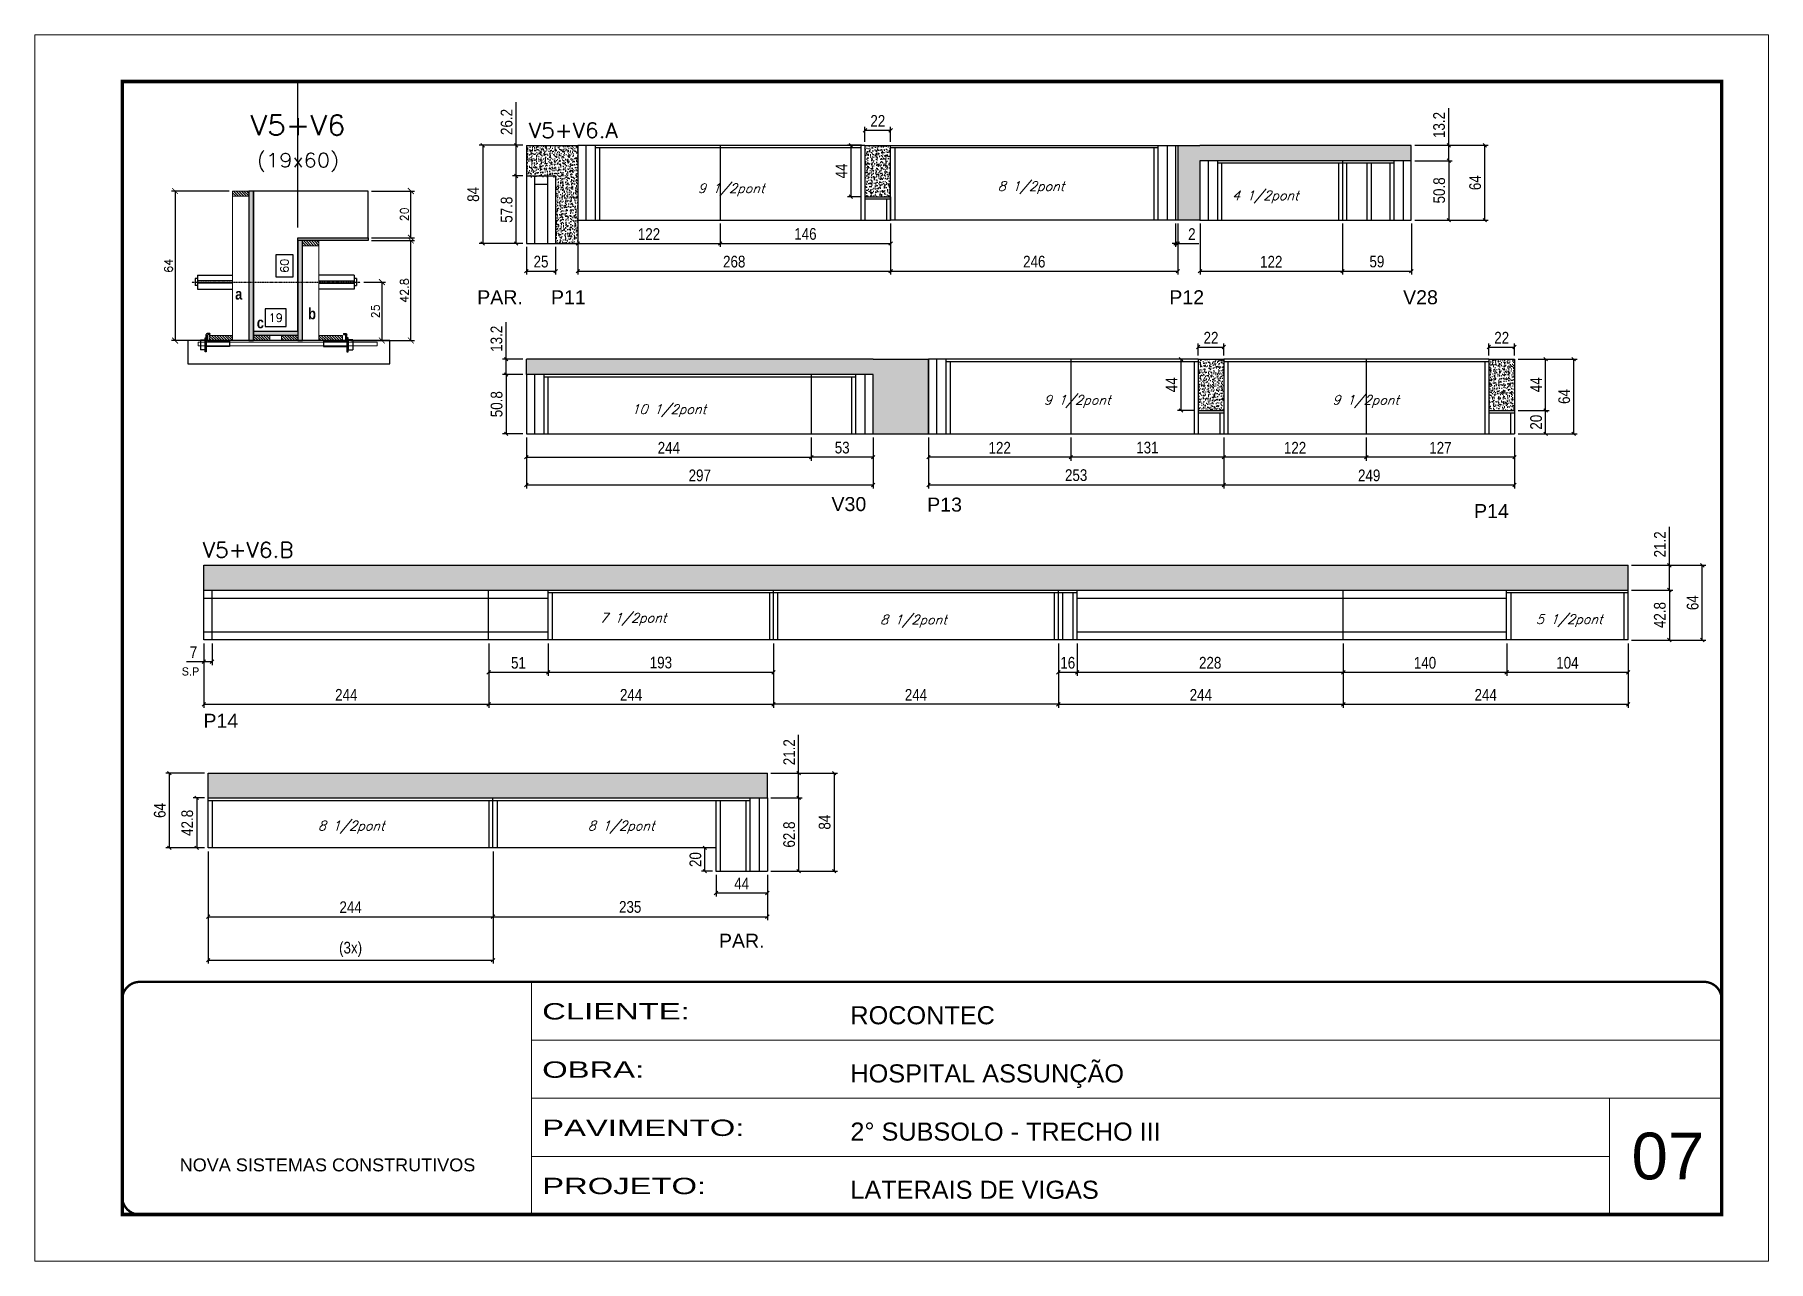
# Model space of a CAD drawing. Extents: x 137137 to 143418, y 10464 to 34486.
# Drawn here: x 140321 to 141806, y 32287 to 33337 of the extents above; entities that cross this region are included whole.
import ezdxf
from ezdxf.enums import TextEntityAlignment as Align

# ---------------------------------------------------------------- set-up
doc = ezdxf.new("R2010")
doc.units = 0
for name, pattern in [('CONTINUO', [0]), ('DASHED', [0.75, 0.5, -0.25]), ('HIDDEN', [0.375, 0.25, -0.125])]:
    doc.linetypes.add(name, pattern=pattern)
doc.layers.add('00-FELIPE', color=2, linetype='Continuous', lineweight=13, plot=False)
for name, color, linetype in [('5', 5, 'Continuous'), ('barrote', 251, 'Continuous'), ('COTA', 241, 'Continuous'), ('Cota Seção (2x)', 4, 'Continuous'), ('cotas', 4, 'Continuous'), ('detalhes', 4, 'Continuous'), ('Painéis', 200, 'Continuous'), ('presilha', 1, 'Continuous'), ('SARR_2.2x7', 40, 'Continuous'), ('SARR_3.5x7', 81, 'Continuous'), ('TENSOR', 3, 'Continuous'), ('texto', 7, 'Continuous'), ('Texto de Titulo', 7, 'Continuous'), ('Texto Qtd Sarr', 242, 'Continuous')]:
    doc.layers.add(name, color=color, linetype=linetype)
for name, color, linetype, lineweight in [('CARIMBO', 255, 'Continuous', 9), ('CONCRETO', 251, 'Continuous', 25), ('Folhas', 255, 'Continuous', 9), ('Hachura', 251, 'Continuous', 9), ('Madeira', 126, 'Continuous', 18), ('SARRAFO DE PRESSAO', 251, 'DASHED', 9), ('SCO-___-LAJ', 2, 'Continuous', 0), ('Texto Seção', 7, 'Continuous', 15)]:
    doc.layers.add(name, color=color, linetype=linetype, lineweight=lineweight)
doc.styles.add('ARIAL', font='arial.ttf')
doc.styles.add('COTA TECNICA', font='techl___.ttf', dxfattribs={"height": 10})
doc.styles.add('REGUA-120', font='ROMANS.shx', dxfattribs={"height": 15})
doc.styles.add('Romans', font='romans.shx')
doc.styles.add('ROMAS860', font='ROMAS860.SHX')
doc.styles.get("Standard").update_dxf_attribs({"font": 'arial.ttf'})
doc.styles.add('TECNICA', font='techb___.ttf', dxfattribs={"height": 10})
doc.styles.add('Tecnologia', font='')
doc.styles.get('Tecnologia').set_extended_font_data('Forgotten Futurist')
doc.dimstyles.new('Cota Seção (2x)', dxfattribs={"dimtxt": 7, "dimasz": 5, "dimexe": 3, "dimexo": 3, "dimgap": 2, "dimtad": 3, "dimdec": 1, "dimlfac": 0.5, "dimzin": 12, "dimdsep": 46, "dimtxsty": 'Romans', "dimblk": 'ARCHTICK', "dimcen": 0, "dimclrd": 4, "dimclre": 4, "dimclrt": 1, "dimadec": 1, "dimazin": 3, "dimtfac": 1, "dimtdec": 1, "dimtmove": 0, "dimatfit": 3, "dimldrblk": 'OBLIQUE', "dimfxl": 1, "dimtolj": 1, "dimtzin": 12, "dimarcsym": 0})
doc.dimstyles.new('Cota Seção interna', dxfattribs={"dimtxt": 7, "dimasz": 6, "dimexe": 0.18, "dimexo": 2, "dimgap": -4, "dimtad": 3, "dimdec": 1, "dimlfac": 0.5, "dimzin": 12, "dimdsep": 46, "dimtxsty": 'Romans', "dimblk": 'ARCHTICK', "dimcen": 0.09, "dimse1": 1, "dimse2": 1, "dimsd1": 1, "dimsd2": 1, "dimclrd": 180, "dimclre": 5, "dimclrt": 1, "dimadec": 0, "dimazin": 3, "dimtfac": 1, "dimtdec": 1, "dimtofl": 0, "dimtmove": 0, "dimatfit": 3, "dimldrblk": 'ARCHTICK', "dimfxl": 1, "dimtolj": 1, "dimtzin": 0, "dimarcsym": 0})
doc.dimstyles.new('PAINEL', dxfattribs={"dimtxt": 10, "dimasz": 3, "dimexe": 3, "dimexo": 3, "dimgap": 3, "dimtad": 1, "dimdec": 1, "dimzin": 12, "dimdsep": 46, "dimtxsty": 'COTA TECNICA', "dimblk1": 'OBLIQUE', "dimblk2": 'OBLIQUE', "dimsah": 1, "dimcen": 0.9, "dimclrd": 4, "dimclre": 4, "dimclrt": 240, "dimadec": 1, "dimazin": 3, "dimtfac": 1, "dimtdec": 1, "dimtmove": 0, "dimatfit": 3, "dimfxl": 1, "dimtolj": 1, "dimtzin": 12, "dimarcsym": 0})
pattern_1 = [(50, (9052.9755, 1063.115), (5.46554007, -0.47817257), [0.5715, -6.2865]), (355, (9052.9755, 1063.115), (-1.05730264, 5.73170536), [0.4572, -5.02921753]), (100.4514447, (9053.431, 1063.075), (4.40823741, 5.25353256), [0.48570026, -5.34270734]), (46.1842, (9052.9755, 1064.639), (8.13237123, -1.26126984), [0.85725, -9.42975]), (96.6355576, (9053.653, 1064.534), (7.122124, 7.42278374), [0.7285507, -8.01406824]), (351.184151, (9052.9755, 1064.639), (7.122124, 7.42278374), [0.685799, -7.54379196]), (21, (9053.7375, 1064.258), (4.54843174, -3.06795595), [0.5715, -6.2865]), (326, (9053.7375, 1064.258), (1.85406085, 5.52563898), [0.4572, -5.0292]), (71.451445, (9054.1165, 1064.002), (6.40249258, 2.45768307), [0.48570026, -5.34269813]), (37.5, (9052.9755, 1063.1149), (0.092658098, 2.536651166), [0, -4.96824, 0, -5.1054, 0, -5.04825]), (7.5, (9052.9755, 1063.1149), (2.004589875, 3.005417245), [0, -2.91084, 0, -4.85394, 0, -1.92405]), (327.5, (9051.2762, 1063.1149), (4.067717855, -0.17186232), [0, -1.905, 0, -5.9436, 0, -7.8867]), (317.5, (9050.5142, 1063.115), (4.44387544, 0.76279473), [0, -2.4765, 0, -3.94716, 0, -5.6007])]
pattern_2 = [(50, (10132.568, 1246.101), (5.46554007, -0.47817257), [0.5715, -6.2865]), (355, (10132.568, 1246.101), (-1.05730264, 5.73170536), [0.4572, -5.02921753]), (100.4514447, (10133.0236, 1246.061), (4.40823741, 5.25353256), [0.48570026, -5.34270734]), (46.1842, (10132.568, 1247.625), (8.13237123, -1.26126984), [0.85725, -9.42975]), (96.6355576, (10133.246, 1247.52), (7.122124, 7.42278374), [0.7285507, -8.01406824]), (351.184151, (10132.568, 1247.625), (7.122124, 7.42278374), [0.685799, -7.54379196]), (21, (10133.33, 1247.244), (4.54843174, -3.06795595), [0.5715, -6.2865]), (326, (10133.33, 1247.244), (1.85406085, 5.52563898), [0.4572, -5.0292]), (71.451445, (10133.709, 1246.9884), (6.40249258, 2.45768307), [0.48570026, -5.34269813]), (37.5, (10132.5681, 1246.1011), (0.092658098, 2.536651166), [0, -4.96824, 0, -5.1054, 0, -5.04825]), (7.5, (10132.568, 1246.101), (2.004589875, 3.005417245), [0, -2.91084, 0, -4.85394, 0, -1.92405]), (327.5, (10130.8688, 1246.101), (4.067717855, -0.17186232), [0, -1.905, 0, -5.9436, 0, -7.8867]), (317.5, (10130.107, 1246.101), (4.44387544, 0.76279473), [0, -2.4765, 0, -3.94716, 0, -5.6007])]

msp = doc.modelspace()

# ---------------------------------------------------------------- texts
at = {"layer": '5', "linetype": 'Continuous'}
for s, p in [('PAR.', (140699.85, 33106.44)), ('P11', (140763.01, 33106.44)), ('P12', (141292.64, 33106.44)), ('V28', (141492.93, 33106.44)), ('V30', (141003.3, 32929.41)), ('P13', (141085.27, 32928.96)), ('P14', (141553.71, 32923.45)), ('P14', (140465.35, 32743.89)), ('PAR.', (140906.89, 32555.62))]:
    msp.add_text(s, height=12, rotation=0.00004, dxfattribs=at).set_placement(p)
at = {"layer": 'CARIMBO', "style": 'ARIAL'}
msp.add_text('07', height=40, dxfattribs=at).set_placement((141688.65, 32357.34))
at = {"layer": 'detalhes', "style": 'TECNICA'}
for s, p in [('a', (140492.5, 33110.43)), ('b', (140555.05, 33093.59)), ('c', (140511.05, 33085.89))]:
    msp.add_text(s, height=9.6, dxfattribs=at).set_placement(p)
at = {"layer": 'texto', "color": 2, "char_height": 8, "attachment_point": 5, "style": 'Romans'}
for s, insert in [('{\\Q19;\\C256;9 1/2pont}', (140917.41, 33204.38)), ('{\\Q19;\\C256;8 1/2pont}', (141174.25, 33206.22)), ('{\\Q19;\\C256;4 1/2pont}', (141374.95, 33198.32)), ('{\\Q19;\\C256;9 1/2pont}', (141213.79, 33023.24)), ('{\\Q19;\\C256;9 1/2pont}', (141460.91, 33023.24)), ('{\\Q19;\\C256;10 1/2pont}', (140863.96, 33015.33)), ('{\\Q19;\\C256;7 1/2pont}', (140833.37, 32836.7)), ('{\\Q19;\\C256;8 1/2pont}', (141073.55, 32835.15)), ('{\\Q19;\\C256;5 1/2pont}', (141635.26, 32835.55)), ('{\\Q19;\\C256;8 1/2pont}', (140592, 32658.78)), ('{\\Q19;\\C256;8 1/2pont}', (140823.21, 32658.78))]:
    msp.add_mtext(s, dxfattribs=dict(at, insert=insert))
at = {"layer": 'texto', "color": 4, "insert": (140454.26, 32792.1), "char_height": 7, "attachment_point": 5, "style": 'ROMAS860'}
msp.add_mtext('S.P', dxfattribs=at)
at = {"layer": 'Texto Seção', "style": 'REGUA-120', "width": 1.05}
for s, p in [('V5+V6.A', (140744.18, 33248.86)), ('V5+V6.B', (140464.79, 32889.67))]:
    msp.add_text(s, height=13, dxfattribs=at).set_placement(p)

# ---------------------------------------------------------------- blocks, each defined once
blk = doc.blocks.new('_Oblique')
at = {"color": 0, "linetype": 'ByBlock', "lineweight": -2}
blk.add_line((-0.5, -0.5), (0.5, 0.5), dxfattribs=at)
blk = doc.blocks.new('*D716')
at = {"layer": 'COTA', "color": 4, "linetype": 'ByBlock', "lineweight": -2, "transparency": 16777216}
for p, q in [((140465.7, 32816), (140465.7, 32761)), ((140709.7, 32816), (140709.7, 32761)), ((140465.7, 32764), (140709.7, 32764))]:
    blk.add_line(p, q, dxfattribs=at)
at = {"layer": 'Defpoints', "color": 0, "linetype": 'ByBlock', "transparency": 16777216}
for p in [(140465.7, 32819), (140709.7, 32819), (140709.7, 32764)]:
    blk.add_point(p, dxfattribs=at)
at = {"layer": 'COTA', "color": 4, "linetype": 'ByBlock', "lineweight": -2, "transparency": 16777216, "xscale": 3, "yscale": 3, "zscale": 3, "rotation": 180}
blk.add_blockref('_Oblique', (140465.7, 32764), dxfattribs=at)
at = {"layer": 'COTA', "color": 4, "linetype": 'ByBlock', "lineweight": -2, "transparency": 16777216, "xscale": 3, "yscale": 3, "zscale": 3}
blk.add_blockref('_Oblique', (140709.7, 32764), dxfattribs=at)
at = {"layer": 'COTA', "color": 240, "linetype": 'ByBlock', "transparency": 16777216, "insert": (140587.7, 32772.1), "char_height": 10, "attachment_point": 5, "style": 'COTA TECNICA'}
blk.add_mtext('\\A1;244', dxfattribs=at)
blk = doc.blocks.new('*D717')
at = {"layer": 'cotas', "color": 4, "linetype": 'ByBlock', "lineweight": -2, "transparency": 16777216}
for p, q in [((140709.7, 32816), (140709.7, 32761)), ((140953.7, 32816), (140953.7, 32761)), ((140709.7, 32764), (140953.7, 32764))]:
    blk.add_line(p, q, dxfattribs=at)
at = {"layer": 'Defpoints', "color": 0, "linetype": 'ByBlock', "transparency": 16777216}
for p in [(140709.7, 32819), (140953.7, 32819), (140953.7, 32764)]:
    blk.add_point(p, dxfattribs=at)
at = {"layer": 'cotas', "color": 4, "linetype": 'ByBlock', "lineweight": -2, "transparency": 16777216, "xscale": 3, "yscale": 3, "zscale": 3, "rotation": 180}
blk.add_blockref('_Oblique', (140709.7, 32764), dxfattribs=at)
at = {"layer": 'cotas', "color": 4, "linetype": 'ByBlock', "lineweight": -2, "transparency": 16777216, "xscale": 3, "yscale": 3, "zscale": 3}
blk.add_blockref('_Oblique', (140953.7, 32764), dxfattribs=at)
at = {"layer": 'cotas', "color": 240, "linetype": 'ByBlock', "transparency": 16777216, "insert": (140831.7, 32772.1), "char_height": 10, "attachment_point": 5, "style": 'COTA TECNICA'}
blk.add_mtext('\\A1;244', dxfattribs=at)
blk = doc.blocks.new('*D718')
at = {"layer": 'cotas', "color": 4, "linetype": 'ByBlock', "lineweight": -2, "transparency": 16777216}
for p, q in [((141032, 33245.5), (141032, 33258.4)), ((141032, 33255.4), (141054, 33255.4)), ((141054, 33245.5), (141054, 33258.4))]:
    blk.add_line(p, q, dxfattribs=at)
at = {"layer": 'Defpoints', "color": 0, "linetype": 'ByBlock', "transparency": 16777216}
for p in [(141054, 33255.4), (141032, 33242.5), (141054, 33242.5)]:
    blk.add_point(p, dxfattribs=at)
at = {"layer": 'cotas', "color": 4, "linetype": 'ByBlock', "lineweight": -2, "transparency": 16777216, "xscale": 3, "yscale": 3, "zscale": 3, "rotation": 180}
blk.add_blockref('_Oblique', (141032, 33255.4), dxfattribs=at)
at = {"layer": 'cotas', "color": 4, "linetype": 'ByBlock', "lineweight": -2, "transparency": 16777216, "xscale": 3, "yscale": 3, "zscale": 3}
blk.add_blockref('_Oblique', (141054, 33255.4), dxfattribs=at)
at = {"layer": 'cotas', "color": 240, "linetype": 'ByBlock', "transparency": 16777216, "insert": (141043, 33263.4), "char_height": 10, "attachment_point": 5, "style": 'COTA TECNICA'}
blk.add_mtext('\\A1;22', dxfattribs=at)
blk = doc.blocks.new('*D193')
at = {"layer": 'cotas', "color": 4, "linetype": 'ByBlock', "lineweight": -2, "transparency": 16777216}
for p, q in [((140953.7, 32816), (140953.7, 32761)), ((141197.7, 32816), (141197.7, 32761)), ((141197.7, 32764), (140953.7, 32764))]:
    blk.add_line(p, q, dxfattribs=at)
at = {"layer": 'Defpoints', "color": 0, "linetype": 'ByBlock', "transparency": 16777216}
for p in [(140953.7, 32819), (141197.7, 32819), (140953.7, 32764)]:
    blk.add_point(p, dxfattribs=at)
at = {"layer": 'cotas', "color": 4, "linetype": 'ByBlock', "lineweight": -2, "transparency": 16777216, "xscale": 3, "yscale": 3, "zscale": 3, "rotation": 180}
blk.add_blockref('_Oblique', (140953.7, 32764), dxfattribs=at)
at = {"layer": 'cotas', "color": 4, "linetype": 'ByBlock', "lineweight": -2, "transparency": 16777216, "xscale": 3, "yscale": 3, "zscale": 3}
blk.add_blockref('_Oblique', (141197.7, 32764), dxfattribs=at)
at = {"layer": 'cotas', "color": 240, "linetype": 'ByBlock', "transparency": 16777216, "insert": (141075.7, 32772.1), "char_height": 10, "attachment_point": 5, "style": 'COTA TECNICA'}
blk.add_mtext('\\A1;244', dxfattribs=at)
blk = doc.blocks.new('*D719')
at = {"layer": 'cotas', "color": 4, "linetype": 'ByBlock', "lineweight": -2, "transparency": 16777216}
for p, q in [((140901.4, 32641.1), (140891.9, 32641.1)), ((140894.9, 32621.1), (140894.9, 32641.1)), ((140901.4, 32621.1), (140891.9, 32621.1))]:
    blk.add_line(p, q, dxfattribs=at)
at = {"layer": 'Defpoints', "color": 0, "linetype": 'ByBlock', "transparency": 16777216}
for p in [(140894.9, 32641.1), (140904.4, 32641.1), (140904.4, 32621.1)]:
    blk.add_point(p, dxfattribs=at)
at = {"layer": 'cotas', "color": 4, "linetype": 'ByBlock', "lineweight": -2, "transparency": 16777216, "xscale": 3, "yscale": 3, "zscale": 3}
for p, rotation in [((140894.9, 32641.1), 90), ((140894.9, 32621.1), 270)]:
    blk.add_blockref('_Oblique', p, dxfattribs=dict(at, rotation=rotation))
at = {"layer": 'cotas', "color": 240, "linetype": 'ByBlock', "transparency": 16777216, "insert": (140886.8, 32631.1), "char_height": 10, "attachment_point": 5, "rotation": 90, "style": 'COTA TECNICA'}
blk.add_mtext('\\A1;20', dxfattribs=at)
blk = doc.blocks.new('*D720')
at = {"layer": 'cotas', "color": 4, "linetype": 'ByBlock', "lineweight": -2, "transparency": 16777216}
for p, q in [((140951.4, 32683.9), (140978.2, 32683.9)), ((140975.2, 32683.9), (140975.2, 32621.1)), ((140951.4, 32621.1), (140978.2, 32621.1))]:
    blk.add_line(p, q, dxfattribs=at)
at = {"layer": 'Defpoints', "color": 0, "linetype": 'ByBlock', "transparency": 16777216}
for p in [(140948.4, 32683.9), (140948.4, 32621.1), (140975.2, 32621.1)]:
    blk.add_point(p, dxfattribs=at)
at = {"layer": 'cotas', "color": 4, "linetype": 'ByBlock', "lineweight": -2, "transparency": 16777216, "xscale": 3, "yscale": 3, "zscale": 3}
for p, rotation in [((140975.2, 32683.9), 90), ((140975.2, 32621.1), 270)]:
    blk.add_blockref('_Oblique', p, dxfattribs=dict(at, rotation=rotation))
at = {"layer": 'cotas', "color": 240, "linetype": 'ByBlock', "transparency": 16777216, "insert": (140967.1, 32652.5), "char_height": 10, "attachment_point": 5, "rotation": 90, "style": 'COTA TECNICA'}
blk.add_mtext('\\A1;62.8', dxfattribs=at)
blk = doc.blocks.new('*D194')
at = {"layer": 'cotas', "color": 4, "linetype": 'ByBlock', "lineweight": -2, "transparency": 16777216}
for p, q in [((140951.4, 32705.1), (141008.6, 32705.1)), ((141005.6, 32705.1), (141005.6, 32621.1)), ((140951.4, 32621.1), (141008.6, 32621.1))]:
    blk.add_line(p, q, dxfattribs=at)
at = {"layer": 'Defpoints', "color": 0, "linetype": 'ByBlock', "transparency": 16777216}
for p in [(140948.4, 32705.1), (140948.4, 32621.1), (141005.6, 32621.1)]:
    blk.add_point(p, dxfattribs=at)
at = {"layer": 'cotas', "color": 4, "linetype": 'ByBlock', "lineweight": -2, "transparency": 16777216, "xscale": 3, "yscale": 3, "zscale": 3}
for p, rotation in [((141005.6, 32705.1), 90), ((141005.6, 32621.1), 270)]:
    blk.add_blockref('_Oblique', p, dxfattribs=dict(at, rotation=rotation))
at = {"layer": 'cotas', "color": 240, "linetype": 'ByBlock', "transparency": 16777216, "insert": (140997.5, 32663.1), "char_height": 10, "attachment_point": 5, "rotation": 90, "style": 'COTA TECNICA'}
blk.add_mtext('\\A1;84', dxfattribs=at)
blk = doc.blocks.new('*D722')
at = {"layer": 'cotas', "color": 4, "linetype": 'ByBlock', "lineweight": -2, "transparency": 16777216}
for p, q in [((140739, 33216.3), (140730.2, 33216.3)), ((140733.2, 33158.5), (140733.2, 33216.3)), ((140739, 33158.5), (140730.2, 33158.5))]:
    blk.add_line(p, q, dxfattribs=at)
at = {"layer": 'Defpoints', "color": 0, "linetype": 'ByBlock', "transparency": 16777216}
for p in [(140733.2, 33216.3), (140742, 33216.3), (140742, 33158.5)]:
    blk.add_point(p, dxfattribs=at)
at = {"layer": 'cotas', "color": 4, "linetype": 'ByBlock', "lineweight": -2, "transparency": 16777216, "xscale": 3, "yscale": 3, "zscale": 3}
for p, rotation in [((140733.2, 33216.3), 90), ((140733.2, 33158.5), 270)]:
    blk.add_blockref('_Oblique', p, dxfattribs=dict(at, rotation=rotation))
at = {"layer": 'cotas', "color": 240, "linetype": 'ByBlock', "transparency": 16777216, "insert": (140725.1, 33187.4), "char_height": 10, "attachment_point": 5, "rotation": 90, "style": 'COTA TECNICA'}
blk.add_mtext('\\A1;57.8', dxfattribs=at)
blk = doc.blocks.new('*D723')
at = {"layer": 'cotas', "color": 4, "linetype": 'ByBlock', "lineweight": -2, "transparency": 16777216}
for p, q in [((140742, 33155.5), (140742, 33131.8)), ((140767, 33155.5), (140767, 33131.8)), ((140742, 33134.8), (140767, 33134.8))]:
    blk.add_line(p, q, dxfattribs=at)
at = {"layer": 'Defpoints', "color": 0, "linetype": 'ByBlock', "transparency": 16777216}
for p in [(140742, 33158.5), (140767, 33158.5), (140767, 33134.8)]:
    blk.add_point(p, dxfattribs=at)
at = {"layer": 'cotas', "color": 4, "linetype": 'ByBlock', "lineweight": -2, "transparency": 16777216, "xscale": 3, "yscale": 3, "zscale": 3, "rotation": 180}
blk.add_blockref('_Oblique', (140742, 33134.8), dxfattribs=at)
at = {"layer": 'cotas', "color": 4, "linetype": 'ByBlock', "lineweight": -2, "transparency": 16777216, "xscale": 3, "yscale": 3, "zscale": 3}
blk.add_blockref('_Oblique', (140767, 33134.8), dxfattribs=at)
at = {"layer": 'cotas', "color": 240, "linetype": 'ByBlock', "transparency": 16777216, "insert": (140754.5, 33142.9), "char_height": 10, "attachment_point": 5, "style": 'COTA TECNICA'}
blk.add_mtext('\\A1;25', dxfattribs=at)
blk = doc.blocks.new('*D690')
at = {"layer": 'cotas', "color": 4, "linetype": 'ByBlock', "lineweight": -2, "transparency": 16777216}
for p, q in [((140733.2, 33242.5), (140733.2, 33279.5)), ((140739, 33242.5), (140730.2, 33242.5)), ((140733.2, 33216.3), (140733.2, 33242.5)), ((140739, 33216.3), (140730.2, 33216.3))]:
    blk.add_line(p, q, dxfattribs=at)
at = {"layer": 'Defpoints', "color": 0, "linetype": 'ByBlock', "transparency": 16777216}
for p in [(140733.2, 33242.5), (140742, 33242.5), (140742, 33216.3)]:
    blk.add_point(p, dxfattribs=at)
at = {"layer": 'cotas', "color": 4, "linetype": 'ByBlock', "lineweight": -2, "transparency": 16777216, "xscale": 3, "yscale": 3, "zscale": 3}
for p, rotation in [((140733.2, 33242.5), 90), ((140733.2, 33216.3), 270)]:
    blk.add_blockref('_Oblique', p, dxfattribs=dict(at, rotation=rotation))
at = {"layer": 'cotas', "color": 240, "linetype": 'ByBlock', "transparency": 16777216, "insert": (140725.1, 33262.5), "char_height": 10, "attachment_point": 5, "rotation": 90, "style": 'COTA TECNICA'}
blk.add_mtext('\\A1;26.2', dxfattribs=at)
blk = doc.blocks.new('*D691')
at = {"layer": 'cotas', "color": 4, "linetype": 'ByBlock', "lineweight": -2, "transparency": 16777216}
for p, q in [((140739, 33242.5), (140701.6, 33242.5)), ((140704.6, 33242.5), (140704.6, 33158.5)), ((140739, 33158.5), (140701.6, 33158.5))]:
    blk.add_line(p, q, dxfattribs=at)
at = {"layer": 'Defpoints', "color": 0, "linetype": 'ByBlock', "transparency": 16777216}
for p in [(140742, 33242.5), (140704.6, 33158.5), (140742, 33158.5)]:
    blk.add_point(p, dxfattribs=at)
at = {"layer": 'cotas', "color": 4, "linetype": 'ByBlock', "lineweight": -2, "transparency": 16777216, "xscale": 3, "yscale": 3, "zscale": 3}
for p, rotation in [((140704.6, 33242.5), 90), ((140704.6, 33158.5), 270)]:
    blk.add_blockref('_Oblique', p, dxfattribs=dict(at, rotation=rotation))
at = {"layer": 'cotas', "color": 240, "linetype": 'ByBlock', "transparency": 16777216, "insert": (140696.5, 33200.5), "char_height": 10, "attachment_point": 5, "rotation": 90, "style": 'COTA TECNICA'}
blk.add_mtext('\\A1;84', dxfattribs=at)
blk = doc.blocks.new('*D692')
at = {"layer": 'cotas', "color": 4, "linetype": 'ByBlock', "lineweight": -2, "transparency": 16777216}
for p, q in [((140786, 33175.5), (140786, 33131.8)), ((141054, 33175.5), (141054, 33131.8)), ((140786, 33134.8), (141054, 33134.8))]:
    blk.add_line(p, q, dxfattribs=at)
at = {"layer": 'Defpoints', "color": 0, "linetype": 'ByBlock', "transparency": 16777216}
for p in [(140786, 33178.5), (141054, 33178.5), (141054, 33134.8)]:
    blk.add_point(p, dxfattribs=at)
at = {"layer": 'cotas', "color": 4, "linetype": 'ByBlock', "lineweight": -2, "transparency": 16777216, "xscale": 3, "yscale": 3, "zscale": 3, "rotation": 180}
blk.add_blockref('_Oblique', (140786, 33134.8), dxfattribs=at)
at = {"layer": 'cotas', "color": 4, "linetype": 'ByBlock', "lineweight": -2, "transparency": 16777216, "xscale": 3, "yscale": 3, "zscale": 3}
blk.add_blockref('_Oblique', (141054, 33134.8), dxfattribs=at)
at = {"layer": 'cotas', "color": 240, "linetype": 'ByBlock', "transparency": 16777216, "insert": (140920, 33142.9), "char_height": 10, "attachment_point": 5, "style": 'COTA TECNICA'}
blk.add_mtext('\\A1;268', dxfattribs=at)
blk = doc.blocks.new('*D693')
at = {"layer": 'cotas', "color": 4, "linetype": 'ByBlock', "lineweight": -2, "transparency": 16777216}
for p, q in [((141029, 33242.5), (141016.9, 33242.5)), ((141019.9, 33242.5), (141019.9, 33198.5)), ((141029, 33198.5), (141016.9, 33198.5))]:
    blk.add_line(p, q, dxfattribs=at)
at = {"layer": 'Defpoints', "color": 0, "linetype": 'ByBlock', "transparency": 16777216}
for p in [(141032, 33242.5), (141019.9, 33198.5), (141032, 33198.5)]:
    blk.add_point(p, dxfattribs=at)
at = {"layer": 'cotas', "color": 4, "linetype": 'ByBlock', "lineweight": -2, "transparency": 16777216, "xscale": 3, "yscale": 3, "zscale": 3}
for p, rotation in [((141019.9, 33242.5), 90), ((141019.9, 33198.5), 270)]:
    blk.add_blockref('_Oblique', p, dxfattribs=dict(at, rotation=rotation))
at = {"layer": 'cotas', "color": 240, "linetype": 'ByBlock', "transparency": 16777216, "insert": (141011.8, 33220.5), "char_height": 10, "attachment_point": 5, "rotation": 90, "style": 'COTA TECNICA'}
blk.add_mtext('\\A1;44', dxfattribs=at)
blk = doc.blocks.new('*D694')
at = {"layer": 'cotas', "color": 4, "linetype": 'ByBlock', "lineweight": -2, "transparency": 16777216}
for p, q in [((141054, 33175.7), (141054, 33131.8)), ((141300, 33175.5), (141300, 33131.8)), ((141054, 33134.8), (141300, 33134.8))]:
    blk.add_line(p, q, dxfattribs=at)
at = {"layer": 'Defpoints', "color": 0, "linetype": 'ByBlock', "transparency": 16777216}
for p in [(141054, 33178.7), (141300, 33178.5), (141300, 33134.8)]:
    blk.add_point(p, dxfattribs=at)
at = {"layer": 'cotas', "color": 4, "linetype": 'ByBlock', "lineweight": -2, "transparency": 16777216, "xscale": 3, "yscale": 3, "zscale": 3, "rotation": 180}
blk.add_blockref('_Oblique', (141054, 33134.8), dxfattribs=at)
at = {"layer": 'cotas', "color": 4, "linetype": 'ByBlock', "lineweight": -2, "transparency": 16777216, "xscale": 3, "yscale": 3, "zscale": 3}
blk.add_blockref('_Oblique', (141300, 33134.8), dxfattribs=at)
at = {"layer": 'cotas', "color": 240, "linetype": 'ByBlock', "transparency": 16777216, "insert": (141177, 33142.9), "char_height": 10, "attachment_point": 5, "style": 'COTA TECNICA'}
blk.add_mtext('\\A1;246', dxfattribs=at)
blk = doc.blocks.new('*D179')
at = {"layer": 'cotas', "color": 4, "linetype": 'ByBlock', "lineweight": -2, "transparency": 16777216}
for p, q in [((140742, 32992.5), (140742, 32948.8)), ((141039, 32992.5), (141039, 32948.8)), ((140742, 32951.8), (141039, 32951.8))]:
    blk.add_line(p, q, dxfattribs=at)
at = {"layer": 'Defpoints', "color": 0, "linetype": 'ByBlock', "transparency": 16777216}
for p in [(140742, 32995.5), (141039, 32995.5), (141039, 32951.8)]:
    blk.add_point(p, dxfattribs=at)
at = {"layer": 'cotas', "color": 4, "linetype": 'ByBlock', "lineweight": -2, "transparency": 16777216, "xscale": 3, "yscale": 3, "zscale": 3, "rotation": 180}
blk.add_blockref('_Oblique', (140742, 32951.8), dxfattribs=at)
at = {"layer": 'cotas', "color": 4, "linetype": 'ByBlock', "lineweight": -2, "transparency": 16777216, "xscale": 3, "yscale": 3, "zscale": 3}
blk.add_blockref('_Oblique', (141039, 32951.8), dxfattribs=at)
at = {"layer": 'cotas', "color": 240, "linetype": 'ByBlock', "transparency": 16777216, "insert": (140890.5, 32959.9), "char_height": 10, "attachment_point": 5, "style": 'COTA TECNICA'}
blk.add_mtext('\\A1;297', dxfattribs=at)
blk = doc.blocks.new('*D695')
at = {"layer": 'cotas', "color": 4, "linetype": 'ByBlock', "lineweight": -2, "transparency": 16777216}
for p, q in [((141086.4, 32992.5), (141086.4, 32948.8)), ((141339.4, 32992.5), (141339.4, 32948.8)), ((141086.4, 32951.8), (141339.4, 32951.8))]:
    blk.add_line(p, q, dxfattribs=at)
at = {"layer": 'Defpoints', "color": 0, "linetype": 'ByBlock', "transparency": 16777216}
for p in [(141086.4, 32995.5), (141339.4, 32995.5), (141339.4, 32951.8)]:
    blk.add_point(p, dxfattribs=at)
at = {"layer": 'cotas', "color": 4, "linetype": 'ByBlock', "lineweight": -2, "transparency": 16777216, "xscale": 3, "yscale": 3, "zscale": 3, "rotation": 180}
blk.add_blockref('_Oblique', (141086.4, 32951.8), dxfattribs=at)
at = {"layer": 'cotas', "color": 4, "linetype": 'ByBlock', "lineweight": -2, "transparency": 16777216, "xscale": 3, "yscale": 3, "zscale": 3}
blk.add_blockref('_Oblique', (141339.4, 32951.8), dxfattribs=at)
at = {"layer": 'cotas', "color": 240, "linetype": 'ByBlock', "transparency": 16777216, "insert": (141212.9, 32960.1), "char_height": 10, "attachment_point": 5, "style": 'COTA TECNICA'}
blk.add_mtext('\\A1;253', dxfattribs=at)
blk = doc.blocks.new('*D696')
at = {"layer": 'cotas', "color": 4, "linetype": 'ByBlock', "lineweight": -2, "transparency": 16777216}
for p, q in [((141339.4, 32992.5), (141339.4, 32948.8)), ((141588.4, 32992.5), (141588.4, 32948.8)), ((141339.4, 32951.8), (141588.4, 32951.8))]:
    blk.add_line(p, q, dxfattribs=at)
at = {"layer": 'Defpoints', "color": 0, "linetype": 'ByBlock', "transparency": 16777216}
for p in [(141339.4, 32995.5), (141588.4, 32995.5), (141588.4, 32951.8)]:
    blk.add_point(p, dxfattribs=at)
at = {"layer": 'cotas', "color": 4, "linetype": 'ByBlock', "lineweight": -2, "transparency": 16777216, "xscale": 3, "yscale": 3, "zscale": 3, "rotation": 180}
blk.add_blockref('_Oblique', (141339.4, 32951.8), dxfattribs=at)
at = {"layer": 'cotas', "color": 4, "linetype": 'ByBlock', "lineweight": -2, "transparency": 16777216, "xscale": 3, "yscale": 3, "zscale": 3}
blk.add_blockref('_Oblique', (141588.4, 32951.8), dxfattribs=at)
at = {"layer": 'cotas', "color": 240, "linetype": 'ByBlock', "transparency": 16777216, "insert": (141463.9, 32959.9), "char_height": 10, "attachment_point": 5, "style": 'COTA TECNICA'}
blk.add_mtext('\\A1;249', dxfattribs=at)
blk = doc.blocks.new('*D697')
at = {"layer": 'cotas', "color": 4, "linetype": 'ByBlock', "lineweight": -2, "transparency": 16777216}
for p, q in [((141317.4, 33062.5), (141317.4, 33072.8)), ((141339.4, 33062.5), (141339.4, 33072.8)), ((141317.4, 33069.8), (141339.4, 33069.8))]:
    blk.add_line(p, q, dxfattribs=at)
at = {"layer": 'Defpoints', "color": 0, "linetype": 'ByBlock', "transparency": 16777216}
for p in [(141317.4, 33059.5), (141339.4, 33069.8), (141339.4, 33059.5)]:
    blk.add_point(p, dxfattribs=at)
at = {"layer": 'cotas', "color": 4, "linetype": 'ByBlock', "lineweight": -2, "transparency": 16777216, "xscale": 3, "yscale": 3, "zscale": 3, "rotation": 180}
blk.add_blockref('_Oblique', (141317.4, 33069.8), dxfattribs=at)
at = {"layer": 'cotas', "color": 4, "linetype": 'ByBlock', "lineweight": -2, "transparency": 16777216, "xscale": 3, "yscale": 3, "zscale": 3}
blk.add_blockref('_Oblique', (141339.4, 33069.8), dxfattribs=at)
at = {"layer": 'cotas', "color": 240, "linetype": 'ByBlock', "transparency": 16777216, "insert": (141328.4, 33077.8), "char_height": 10, "attachment_point": 5, "style": 'COTA TECNICA'}
blk.add_mtext('\\A1;22', dxfattribs=at)
blk = doc.blocks.new('*D698')
at = {"layer": 'cotas', "color": 4, "linetype": 'ByBlock', "lineweight": -2, "transparency": 16777216}
for p, q in [((141314.4, 33059.5), (141299.7, 33059.5)), ((141302.7, 33059.5), (141302.7, 33015.5)), ((141314.4, 33015.5), (141299.7, 33015.5))]:
    blk.add_line(p, q, dxfattribs=at)
at = {"layer": 'Defpoints', "color": 0, "linetype": 'ByBlock', "transparency": 16777216}
for p in [(141317.4, 33059.5), (141302.7, 33015.5), (141317.4, 33015.5)]:
    blk.add_point(p, dxfattribs=at)
at = {"layer": 'cotas', "color": 4, "linetype": 'ByBlock', "lineweight": -2, "transparency": 16777216, "xscale": 3, "yscale": 3, "zscale": 3}
for p, rotation in [((141302.7, 33059.5), 90), ((141302.7, 33015.5), 270)]:
    blk.add_blockref('_Oblique', p, dxfattribs=dict(at, rotation=rotation))
at = {"layer": 'cotas', "color": 240, "linetype": 'ByBlock', "transparency": 16777216, "insert": (141294.7, 33037.5), "char_height": 10, "attachment_point": 5, "rotation": 90, "style": 'COTA TECNICA'}
blk.add_mtext('\\A1;44', dxfattribs=at)
blk = doc.blocks.new('*D699')
at = {"layer": 'cotas', "color": 4, "linetype": 'ByBlock', "lineweight": -2, "transparency": 16777216}
for p, q in [((140786, 33175.5), (140786, 33155.5)), ((140908, 33175.5), (140908, 33155.5)), ((140786, 33158.5), (140908, 33158.5))]:
    blk.add_line(p, q, dxfattribs=at)
at = {"layer": 'Defpoints', "color": 0, "linetype": 'ByBlock', "transparency": 16777216}
for p in [(140786, 33178.5), (140908, 33178.5), (140908, 33158.5)]:
    blk.add_point(p, dxfattribs=at)
at = {"layer": 'cotas', "color": 4, "linetype": 'ByBlock', "lineweight": -2, "transparency": 16777216, "xscale": 3, "yscale": 3, "zscale": 3, "rotation": 180}
blk.add_blockref('_Oblique', (140786, 33158.5), dxfattribs=at)
at = {"layer": 'cotas', "color": 4, "linetype": 'ByBlock', "lineweight": -2, "transparency": 16777216, "xscale": 3, "yscale": 3, "zscale": 3}
blk.add_blockref('_Oblique', (140908, 33158.5), dxfattribs=at)
at = {"layer": 'cotas', "color": 240, "linetype": 'ByBlock', "transparency": 16777216, "insert": (140847, 33166.5), "char_height": 10, "attachment_point": 5, "style": 'COTA TECNICA'}
blk.add_mtext('\\A1;122', dxfattribs=at)
blk = doc.blocks.new('*D700')
at = {"layer": 'cotas', "color": 4, "linetype": 'ByBlock', "lineweight": -2, "transparency": 16777216}
for p, q in [((140908, 33175.5), (140908, 33155.5)), ((141054, 33175.5), (141054, 33155.5)), ((140908, 33158.5), (141054, 33158.5))]:
    blk.add_line(p, q, dxfattribs=at)
at = {"layer": 'Defpoints', "color": 0, "linetype": 'ByBlock', "transparency": 16777216}
for p in [(140908, 33178.5), (141054, 33178.5), (141054, 33158.5)]:
    blk.add_point(p, dxfattribs=at)
at = {"layer": 'cotas', "color": 4, "linetype": 'ByBlock', "lineweight": -2, "transparency": 16777216, "xscale": 3, "yscale": 3, "zscale": 3, "rotation": 180}
blk.add_blockref('_Oblique', (140908, 33158.5), dxfattribs=at)
at = {"layer": 'cotas', "color": 4, "linetype": 'ByBlock', "lineweight": -2, "transparency": 16777216, "xscale": 3, "yscale": 3, "zscale": 3}
blk.add_blockref('_Oblique', (141054, 33158.5), dxfattribs=at)
at = {"layer": 'cotas', "color": 240, "linetype": 'ByBlock', "transparency": 16777216, "insert": (140981, 33166.6), "char_height": 10, "attachment_point": 5, "style": 'COTA TECNICA'}
blk.add_mtext('\\A1;146', dxfattribs=at)
blk = doc.blocks.new('*D701')
at = {"layer": 'cotas', "color": 4, "linetype": 'ByBlock', "lineweight": -2, "transparency": 16777216}
for p, q in [((140742, 32992.5), (140742, 32972.5)), ((140986, 32992.5), (140986, 32972.5)), ((140742, 32975.5), (140986, 32975.5))]:
    blk.add_line(p, q, dxfattribs=at)
at = {"layer": 'Defpoints', "color": 0, "linetype": 'ByBlock', "transparency": 16777216}
for p in [(140742, 32995.5), (140986, 32995.5), (140986, 32975.5)]:
    blk.add_point(p, dxfattribs=at)
at = {"layer": 'cotas', "color": 4, "linetype": 'ByBlock', "lineweight": -2, "transparency": 16777216, "xscale": 3, "yscale": 3, "zscale": 3, "rotation": 180}
blk.add_blockref('_Oblique', (140742, 32975.5), dxfattribs=at)
at = {"layer": 'cotas', "color": 4, "linetype": 'ByBlock', "lineweight": -2, "transparency": 16777216, "xscale": 3, "yscale": 3, "zscale": 3}
blk.add_blockref('_Oblique', (140986, 32975.5), dxfattribs=at)
at = {"layer": 'cotas', "color": 240, "linetype": 'ByBlock', "transparency": 16777216, "insert": (140864, 32983.6), "char_height": 10, "attachment_point": 5, "style": 'COTA TECNICA'}
blk.add_mtext('\\A1;244', dxfattribs=at)
blk = doc.blocks.new('*D180')
at = {"layer": 'cotas', "color": 4, "linetype": 'ByBlock', "lineweight": -2, "transparency": 16777216}
for p, q in [((140986, 32992.5), (140986, 32972.5)), ((141039, 32992.5), (141039, 32972.5)), ((141039, 32975.5), (140986, 32975.5))]:
    blk.add_line(p, q, dxfattribs=at)
at = {"layer": 'Defpoints', "color": 0, "linetype": 'ByBlock', "transparency": 16777216}
for p in [(140986, 32995.5), (141039, 32995.5), (140986, 32975.5)]:
    blk.add_point(p, dxfattribs=at)
at = {"layer": 'cotas', "color": 4, "linetype": 'ByBlock', "lineweight": -2, "transparency": 16777216, "xscale": 3, "yscale": 3, "zscale": 3, "rotation": 180}
blk.add_blockref('_Oblique', (140986, 32975.5), dxfattribs=at)
at = {"layer": 'cotas', "color": 4, "linetype": 'ByBlock', "lineweight": -2, "transparency": 16777216, "xscale": 3, "yscale": 3, "zscale": 3}
blk.add_blockref('_Oblique', (141039, 32975.5), dxfattribs=at)
at = {"layer": 'cotas', "color": 240, "linetype": 'ByBlock', "transparency": 16777216, "insert": (141012.5, 32983.7), "char_height": 10, "attachment_point": 5, "style": 'COTA TECNICA'}
blk.add_mtext('\\A1;53', dxfattribs=at)
blk = doc.blocks.new('*D702')
at = {"layer": 'cotas', "color": 4, "linetype": 'ByBlock', "lineweight": -2, "transparency": 16777216}
for p, q in [((141086.4, 32992.5), (141086.4, 32972.5)), ((141208.4, 32992.5), (141208.4, 32972.5)), ((141208.4, 32975.5), (141086.4, 32975.5))]:
    blk.add_line(p, q, dxfattribs=at)
at = {"layer": 'Defpoints', "color": 0, "linetype": 'ByBlock', "transparency": 16777216}
for p in [(141086.4, 32995.5), (141208.4, 32995.5), (141086.4, 32975.5)]:
    blk.add_point(p, dxfattribs=at)
at = {"layer": 'cotas', "color": 4, "linetype": 'ByBlock', "lineweight": -2, "transparency": 16777216, "xscale": 3, "yscale": 3, "zscale": 3, "rotation": 180}
blk.add_blockref('_Oblique', (141086.4, 32975.5), dxfattribs=at)
at = {"layer": 'cotas', "color": 4, "linetype": 'ByBlock', "lineweight": -2, "transparency": 16777216, "xscale": 3, "yscale": 3, "zscale": 3}
blk.add_blockref('_Oblique', (141208.4, 32975.5), dxfattribs=at)
at = {"layer": 'cotas', "color": 240, "linetype": 'ByBlock', "transparency": 16777216, "insert": (141147.4, 32983.6), "char_height": 10, "attachment_point": 5, "style": 'COTA TECNICA'}
blk.add_mtext('\\A1;122', dxfattribs=at)
blk = doc.blocks.new('*D703')
at = {"layer": 'cotas', "color": 4, "linetype": 'ByBlock', "lineweight": -2, "transparency": 16777216}
for p, q in [((141208.4, 32992.5), (141208.4, 32972.5)), ((141339.4, 32992.5), (141339.4, 32972.5)), ((141339.4, 32975.5), (141208.4, 32975.5))]:
    blk.add_line(p, q, dxfattribs=at)
at = {"layer": 'Defpoints', "color": 0, "linetype": 'ByBlock', "transparency": 16777216}
for p in [(141208.4, 32995.5), (141339.4, 32995.5), (141208.4, 32975.5)]:
    blk.add_point(p, dxfattribs=at)
at = {"layer": 'cotas', "color": 4, "linetype": 'ByBlock', "lineweight": -2, "transparency": 16777216, "xscale": 3, "yscale": 3, "zscale": 3, "rotation": 180}
blk.add_blockref('_Oblique', (141208.4, 32975.5), dxfattribs=at)
at = {"layer": 'cotas', "color": 4, "linetype": 'ByBlock', "lineweight": -2, "transparency": 16777216, "xscale": 3, "yscale": 3, "zscale": 3}
blk.add_blockref('_Oblique', (141339.4, 32975.5), dxfattribs=at)
at = {"layer": 'cotas', "color": 240, "linetype": 'ByBlock', "transparency": 16777216, "insert": (141273.9, 32983.7), "char_height": 10, "attachment_point": 5, "style": 'COTA TECNICA'}
blk.add_mtext('\\A1;131', dxfattribs=at)
blk = doc.blocks.new('*D704')
at = {"layer": 'cotas', "color": 4, "linetype": 'ByBlock', "lineweight": -2, "transparency": 16777216}
for p, q in [((141339.4, 32992.5), (141339.4, 32972.5)), ((141461.4, 32992.5), (141461.4, 32972.5)), ((141461.4, 32975.5), (141339.4, 32975.5))]:
    blk.add_line(p, q, dxfattribs=at)
at = {"layer": 'Defpoints', "color": 0, "linetype": 'ByBlock', "transparency": 16777216}
for p in [(141339.4, 32995.5), (141461.4, 32995.5), (141339.4, 32975.5)]:
    blk.add_point(p, dxfattribs=at)
at = {"layer": 'cotas', "color": 4, "linetype": 'ByBlock', "lineweight": -2, "transparency": 16777216, "xscale": 3, "yscale": 3, "zscale": 3, "rotation": 180}
blk.add_blockref('_Oblique', (141339.4, 32975.5), dxfattribs=at)
at = {"layer": 'cotas', "color": 4, "linetype": 'ByBlock', "lineweight": -2, "transparency": 16777216, "xscale": 3, "yscale": 3, "zscale": 3}
blk.add_blockref('_Oblique', (141461.4, 32975.5), dxfattribs=at)
at = {"layer": 'cotas', "color": 240, "linetype": 'ByBlock', "transparency": 16777216, "insert": (141400.4, 32983.6), "char_height": 10, "attachment_point": 5, "style": 'COTA TECNICA'}
blk.add_mtext('\\A1;122', dxfattribs=at)
blk = doc.blocks.new('*D705')
at = {"layer": 'cotas', "color": 4, "linetype": 'ByBlock', "lineweight": -2, "transparency": 16777216}
for p, q in [((141461.4, 32992.5), (141461.4, 32972.5)), ((141588.4, 32992.5), (141588.4, 32972.5)), ((141588.4, 32975.5), (141461.4, 32975.5))]:
    blk.add_line(p, q, dxfattribs=at)
at = {"layer": 'Defpoints', "color": 0, "linetype": 'ByBlock', "transparency": 16777216}
for p in [(141461.4, 32995.5), (141588.4, 32995.5), (141461.4, 32975.5)]:
    blk.add_point(p, dxfattribs=at)
at = {"layer": 'cotas', "color": 4, "linetype": 'ByBlock', "lineweight": -2, "transparency": 16777216, "xscale": 3, "yscale": 3, "zscale": 3, "rotation": 180}
blk.add_blockref('_Oblique', (141461.4, 32975.5), dxfattribs=at)
at = {"layer": 'cotas', "color": 4, "linetype": 'ByBlock', "lineweight": -2, "transparency": 16777216, "xscale": 3, "yscale": 3, "zscale": 3}
blk.add_blockref('_Oblique', (141588.4, 32975.5), dxfattribs=at)
at = {"layer": 'cotas', "color": 240, "linetype": 'ByBlock', "transparency": 16777216, "insert": (141524.9, 32983.6), "char_height": 10, "attachment_point": 5, "style": 'COTA TECNICA'}
blk.add_mtext('\\A1;127', dxfattribs=at)
blk = doc.blocks.new('titulo1')
at = {"layer": 'Defpoints', "color": 252, "linetype": 'HIDDEN', "ltscale": 2}
blk.add_line((0, 0), (0, 125), dxfattribs=at)
at = {"layer": 'Defpoints', "style": 'Romans', "oblique": 15}
blk.add_attdef('FOLHA', text='', height=10, dxfattribs=at).set_placement((0, 15.6), align=Align.MIDDLE_CENTER)
at = {"layer": 'Texto Qtd Sarr', "color": 3, "style": 'Romans', "oblique": 15}
for tag, height, p in [('TITULO', 17, (0, 71.4)), ('SEÇÃO', 12, (0, 41.5))]:
    blk.add_attdef(tag, text='', height=height, dxfattribs=at).set_placement(p, align=Align.MIDDLE_CENTER)
blk = doc.blocks.new('_ArchTick')
at = {"color": 0, "linetype": 'ByBlock', "const_width": 0.15}
blk.add_lwpolyline([(-0.5, -0.5), (0.5, 0.5)], dxfattribs=at)
blk = doc.blocks.new('*D181')
at = {"layer": 'COTA', "color": 4, "lineweight": -2, "transparency": 16777216}
for p, q in [((140609.3, 33161), (140646, 33161)), ((140643, 33075.4), (140643, 33161)), ((140591.7, 33075.4), (140646, 33075.4))]:
    blk.add_line(p, q, dxfattribs=at)
at = {"layer": 'Defpoints', "color": 0, "transparency": 16777216}
for p in [(140606.3, 33161), (140643, 33161), (140588.7, 33075.4)]:
    blk.add_point(p, dxfattribs=at)
at = {"layer": 'COTA', "color": 4, "lineweight": -2, "transparency": 16777216, "xscale": 5, "yscale": 5, "zscale": 5}
for p, rotation in [((140643, 33161), 90), ((140643, 33075.4), 270)]:
    blk.add_blockref('_ArchTick', p, dxfattribs=dict(at, rotation=rotation))
at = {"layer": 'COTA', "color": 1, "transparency": 16777216, "insert": (140637.5, 33118.2), "char_height": 7, "attachment_point": 5, "rotation": 90, "style": 'Romans'}
blk.add_mtext('\\A1;42.8', dxfattribs=at)
blk = doc.blocks.new('*D182')
at = {"layer": 'COTA', "color": 4, "lineweight": -2, "transparency": 16777216}
for p, q in [((140609.3, 33203.4), (140646, 33203.4)), ((140643, 33163.4), (140643, 33203.4)), ((140609.3, 33163.4), (140646, 33163.4))]:
    blk.add_line(p, q, dxfattribs=at)
at = {"layer": 'Defpoints', "color": 0, "transparency": 16777216}
for p in [(140606.3, 33203.4), (140643, 33203.4), (140606.3, 33163.4)]:
    blk.add_point(p, dxfattribs=at)
at = {"layer": 'COTA', "color": 4, "lineweight": -2, "transparency": 16777216, "xscale": 5, "yscale": 5, "zscale": 5}
for p, rotation in [((140643, 33203.4), 90), ((140643, 33163.4), 270)]:
    blk.add_blockref('_ArchTick', p, dxfattribs=dict(at, rotation=rotation))
at = {"layer": 'COTA', "color": 1, "transparency": 16777216, "insert": (140637.5, 33183.4), "char_height": 7, "attachment_point": 5, "rotation": 90, "style": 'Romans'}
blk.add_mtext('\\A1;20', dxfattribs=at)
blk = doc.blocks.new('*D183')
at = {"layer": 'Cota Seção (2x)', "color": 180, "lineweight": -2, "transparency": 16777216}
for p, q in [((140542.3, 33148.9), (140527.3, 33148.9)), ((140527.3, 33148.9), (140527.3, 33129.9)), ((140542.3, 33129.9), (140542.3, 33148.9)), ((140527.3, 33129.9), (140542.3, 33129.9))]:
    blk.add_line(p, q, dxfattribs=at)
at = {"layer": 'Defpoints', "color": 0, "transparency": 16777216}
for p in [(140546.3, 33203.4), (140546.3, 33203.4), (140546.3, 33083.4)]:
    blk.add_point(p, dxfattribs=at)
at = {"layer": 'Cota Seção (2x)', "color": 1, "transparency": 16777216, "insert": (140534.8, 33139.4), "char_height": 7, "attachment_point": 5, "rotation": 90, "style": 'Romans'}
blk.add_mtext('\\A1;60', dxfattribs=at)
blk = doc.blocks.new('PRESILHA METÁLICA 1')
at = {"layer": 'presilha'}
for p, q in [((0, 13), (6, 13)), ((0, 13), (0, 0)), ((6, 0), (0, 0)), ((6, 15.5), (7.5, 15.5)), ((6, -2.5), (6, 15.5)), ((6, 13), (6, 0)), ((7.5, 10.6), (7.5, 19.9)), ((7.5, 15.5), (7.5, -2.5)), ((37.5, 4.1), (7.5, 4.1)), ((12, 21), (8.6, 21)), ((9, 11.6), (9, 18.9)), ((12, 19.5), (9.6, 19.5)), ((37.5, 11), (9.6, 11)), ((12, 21), (12, 19.5)), ((37.5, 11), (37.5, 4.1)), ((7.5, -2.5), (6, -2.5))]:
    blk.add_line(p, q, dxfattribs=at)
for centre, radius, start, end in [((8.6, 19.9), 1.14, 90, 180), ((9.6, 18.9), 0.57, 90, 180), ((9.6, 11.6), 0.57, 180, 270)]:
    blk.add_arc(centre, radius, start, end, dxfattribs=at)
blk = doc.blocks.new('*D184')
at = {"layer": 'Cota Seção (2x)', "color": 180, "lineweight": -2, "transparency": 16777216}
for p, q in [((140536.3, 33102.4), (140518.3, 33102.4)), ((140518.3, 33102.4), (140518.3, 33087.4)), ((140536.3, 33087.4), (140536.3, 33102.4)), ((140518.3, 33087.4), (140536.3, 33087.4))]:
    blk.add_line(p, q, dxfattribs=at)
at = {"layer": 'Defpoints', "color": 0, "transparency": 16777216}
for p in [(140508.3, 33075.4), (140546.3, 33083.4), (140546.3, 33075.4)]:
    blk.add_point(p, dxfattribs=at)
at = {"layer": 'Cota Seção (2x)', "color": 1, "transparency": 16777216, "insert": (140527.3, 33094.9), "char_height": 7, "attachment_point": 5, "style": 'Romans'}
blk.add_mtext('\\A1;19', dxfattribs=at)
blk = doc.blocks.new('*D706')
at = {"layer": 'COTA', "color": 4, "lineweight": -2, "transparency": 16777216}
for p, q in [((140487.3, 33203.4), (140438, 33203.4)), ((140441, 33203.4), (140441, 33075.4)), ((140487.3, 33075.4), (140438, 33075.4))]:
    blk.add_line(p, q, dxfattribs=at)
at = {"layer": 'Defpoints', "color": 0, "transparency": 16777216}
for p in [(140490.3, 33203.4), (140441, 33075.4), (140490.3, 33075.4)]:
    blk.add_point(p, dxfattribs=at)
at = {"layer": 'COTA', "color": 4, "lineweight": -2, "transparency": 16777216, "xscale": 5, "yscale": 5, "zscale": 5}
for p, rotation in [((140441, 33203.4), 90), ((140441, 33075.4), 270)]:
    blk.add_blockref('_ArchTick', p, dxfattribs=dict(at, rotation=rotation))
at = {"layer": 'COTA', "color": 1, "transparency": 16777216, "insert": (140435.5, 33139.4), "char_height": 7, "attachment_point": 5, "rotation": 90, "style": 'Romans'}
blk.add_mtext('\\A1;64', dxfattribs=at)
blk = doc.blocks.new('*D707')
at = {"layer": 'COTA', "color": 4, "lineweight": -2, "transparency": 16777216}
for p, q in [((140602.6, 33125.4), (140621.2, 33125.4)), ((140618.2, 33125.4), (140618.2, 33075.4)), ((140602.6, 33075.4), (140621.2, 33075.4))]:
    blk.add_line(p, q, dxfattribs=at)
at = {"layer": 'Defpoints', "color": 0, "transparency": 16777216}
for p in [(140599.6, 33125.4), (140599.6, 33075.4), (140618.2, 33075.4)]:
    blk.add_point(p, dxfattribs=at)
at = {"layer": 'COTA', "color": 4, "lineweight": -2, "transparency": 16777216, "xscale": 5, "yscale": 5, "zscale": 5}
for p, rotation in [((140618.2, 33125.4), 90), ((140618.2, 33075.4), 270)]:
    blk.add_blockref('_ArchTick', p, dxfattribs=dict(at, rotation=rotation))
at = {"layer": 'COTA', "color": 1, "transparency": 16777216, "insert": (140612.7, 33100.4), "char_height": 7, "attachment_point": 5, "rotation": 90, "style": 'Romans'}
blk.add_mtext('\\A1;25', dxfattribs=at)
blk = doc.blocks.new('9999999999')
at = {"color": 30, "linetype": 'CONTINUO'}
for p, q in [((98564.6, 34230.2), (98564.6, 34429.4)), ((98564.6, 34379.6), (99584, 34379.6)), ((98564.6, 34329.8), (99488, 34329.8)), ((99584, 34329.8), (99488, 34329.8)), ((99488, 34329.8), (99488, 34230.2)), ((98564.6, 34280), (99488, 34280))]:
    blk.add_line(p, q, dxfattribs=at)
at = {"color": 30, "linetype": 'CONTINUO', "const_width": 2}
blk.add_lwpolyline([(99584, 34230.2), (99584, 34414.4, 0.414214), (99569, 34429.4), (98229, 34429.4, 0.414214), (98214, 34414.4), (98214, 34245.2, 0.414214), (98229, 34230.2), (99584, 34230.2)], format="xyb", dxfattribs=at)
at = {"layer": 'Folhas'}
blk.add_lwpolyline([(98139, 34190.2), (99624, 34190.2), (99624, 35240.2), (98139, 35240.2)], close=True, dxfattribs=at)
at = {"layer": 'Folhas', "color": 30, "const_width": 3}
blk.add_lwpolyline([(98214, 34230.2), (99584, 34230.2), (99584, 35200.2), (98214, 35200.2)], close=True, dxfattribs=at)
at = {"color": 7, "linetype": 'Continuous', "ltscale": 5, "style": 'ARIAL'}
for s, height, p in [('ROCONTEC', 15.48, (98837.7, 34393.1)), ('HOSPITAL ASSUNÇÃO', 15.483, (98837.7, 34343.3)), ('2° SUBSOLO - TRECHO III', 15.483, (98837.7, 34293.5)), ('NOVA SISTEMAS CONSTRUTIVOS', 11.059, (98263.2, 34267.2)), ('LATERAIS DE VIGAS', 15.483, (98837.7, 34243.7))]:
    blk.add_text(s, height=height, dxfattribs=at).set_placement(p)
at = {"layer": 'Folhas', "color": 7, "style": 'Tecnologia', "width": 1.5}
for s, p in [('CLIENTE:', (98573.7, 34397.2)), ('OBRA:', (98573.7, 34347.3)), ('PAVIMENTO:', (98573.7, 34297.5)), ('PROJETO:', (98573.7, 34247.7))]:
    blk.add_text(s, height=14, dxfattribs=at).set_placement(p)
blk = doc.blocks.new('*D52')
at = {"layer": 'COTA', "color": 4, "linetype": 'ByBlock', "lineweight": -2, "transparency": 16777216}
for p, q in [((140739, 33046.3), (140721.6, 33046.3)), ((140724.6, 33046.3), (140724.6, 32995.5)), ((140739, 32995.5), (140721.6, 32995.5))]:
    blk.add_line(p, q, dxfattribs=at)
at = {"layer": 'Defpoints', "color": 0, "linetype": 'ByBlock', "transparency": 16777216}
for p in [(140742, 33046.3), (140724.6, 32995.5), (140742, 32995.5)]:
    blk.add_point(p, dxfattribs=at)
at = {"layer": 'COTA', "color": 4, "linetype": 'ByBlock', "lineweight": -2, "transparency": 16777216, "xscale": 3, "yscale": 3, "zscale": 3}
for p, rotation in [((140724.6, 33046.3), 90), ((140724.6, 32995.5), 270)]:
    blk.add_blockref('_Oblique', p, dxfattribs=dict(at, rotation=rotation))
at = {"layer": 'COTA', "color": 240, "linetype": 'ByBlock', "transparency": 16777216, "insert": (140716.5, 33020.9), "char_height": 10, "attachment_point": 5, "rotation": 90, "style": 'COTA TECNICA'}
blk.add_mtext('\\A1;50.8', dxfattribs=at)
blk = doc.blocks.new('*D468')
at = {"layer": 'COTA', "color": 4, "linetype": 'ByBlock', "lineweight": -2, "transparency": 16777216}
for p, q in [((140904.4, 32618.1), (140904.4, 32599.5)), ((140948.4, 32618.1), (140948.4, 32599.5)), ((140904.4, 32602.5), (140948.4, 32602.5))]:
    blk.add_line(p, q, dxfattribs=at)
at = {"layer": 'Defpoints', "color": 0, "linetype": 'ByBlock', "transparency": 16777216}
for p in [(140904.4, 32621.1), (140948.4, 32621.1), (140948.4, 32602.5)]:
    blk.add_point(p, dxfattribs=at)
at = {"layer": 'COTA', "color": 4, "linetype": 'ByBlock', "lineweight": -2, "transparency": 16777216, "xscale": 3, "yscale": 3, "zscale": 3, "rotation": 180}
blk.add_blockref('_Oblique', (140904.4, 32602.5), dxfattribs=at)
at = {"layer": 'COTA', "color": 4, "linetype": 'ByBlock', "lineweight": -2, "transparency": 16777216, "xscale": 3, "yscale": 3, "zscale": 3}
blk.add_blockref('_Oblique', (140948.4, 32602.5), dxfattribs=at)
at = {"layer": 'COTA', "color": 240, "linetype": 'ByBlock', "transparency": 16777216, "insert": (140926.4, 32610.6), "char_height": 10, "attachment_point": 5, "style": 'COTA TECNICA'}
blk.add_mtext('\\A1;44', dxfattribs=at)
blk = doc.blocks.new('*D470')
at = {"layer": 'cotas', "color": 4, "linetype": 'ByBlock', "lineweight": -2, "transparency": 16777216}
for p, q in [((141319, 33175.5), (141319, 33131.8)), ((141441, 33175.5), (141441, 33131.8)), ((141319, 33134.8), (141441, 33134.8))]:
    blk.add_line(p, q, dxfattribs=at)
at = {"layer": 'Defpoints', "color": 0, "linetype": 'ByBlock', "transparency": 16777216}
for p in [(141319, 33178.5), (141441, 33178.5), (141441, 33134.8)]:
    blk.add_point(p, dxfattribs=at)
at = {"layer": 'cotas', "color": 4, "linetype": 'ByBlock', "lineweight": -2, "transparency": 16777216, "xscale": 3, "yscale": 3, "zscale": 3, "rotation": 180}
blk.add_blockref('_Oblique', (141319, 33134.8), dxfattribs=at)
at = {"layer": 'cotas', "color": 4, "linetype": 'ByBlock', "lineweight": -2, "transparency": 16777216, "xscale": 3, "yscale": 3, "zscale": 3}
blk.add_blockref('_Oblique', (141441, 33134.8), dxfattribs=at)
at = {"layer": 'cotas', "color": 240, "linetype": 'ByBlock', "transparency": 16777216, "insert": (141380, 33142.9), "char_height": 10, "attachment_point": 5, "style": 'COTA TECNICA'}
blk.add_mtext('\\A1;122', dxfattribs=at)
blk = doc.blocks.new('*D471')
at = {"layer": 'cotas', "color": 4, "linetype": 'ByBlock', "lineweight": -2, "transparency": 16777216}
for p, q in [((141441, 33175.5), (141441, 33131.8)), ((141500, 33175.5), (141500, 33131.8)), ((141441, 33134.8), (141500, 33134.8))]:
    blk.add_line(p, q, dxfattribs=at)
at = {"layer": 'Defpoints', "color": 0, "linetype": 'ByBlock', "transparency": 16777216}
for p in [(141441, 33178.5), (141500, 33178.5), (141500, 33134.8)]:
    blk.add_point(p, dxfattribs=at)
at = {"layer": 'cotas', "color": 4, "linetype": 'ByBlock', "lineweight": -2, "transparency": 16777216, "xscale": 3, "yscale": 3, "zscale": 3, "rotation": 180}
blk.add_blockref('_Oblique', (141441, 33134.8), dxfattribs=at)
at = {"layer": 'cotas', "color": 4, "linetype": 'ByBlock', "lineweight": -2, "transparency": 16777216, "xscale": 3, "yscale": 3, "zscale": 3}
blk.add_blockref('_Oblique', (141500, 33134.8), dxfattribs=at)
at = {"layer": 'cotas', "color": 240, "linetype": 'ByBlock', "transparency": 16777216, "insert": (141470.5, 33143), "char_height": 10, "attachment_point": 5, "style": 'COTA TECNICA'}
blk.add_mtext('\\A1;59', dxfattribs=at)
blk = doc.blocks.new('*D472')
at = {"layer": 'COTA', "color": 4, "linetype": 'ByBlock', "lineweight": -2, "transparency": 16777216}
for p, q in [((141591.4, 33015.5), (141618, 33015.5)), ((141615, 32995.5), (141615, 33015.5)), ((141591.4, 32995.5), (141618, 32995.5))]:
    blk.add_line(p, q, dxfattribs=at)
at = {"layer": 'Defpoints', "color": 0, "linetype": 'ByBlock', "transparency": 16777216}
for p in [(141588.4, 33015.5), (141615, 33015.5), (141588.4, 32995.5)]:
    blk.add_point(p, dxfattribs=at)
at = {"layer": 'COTA', "color": 4, "linetype": 'ByBlock', "lineweight": -2, "transparency": 16777216, "xscale": 3, "yscale": 3, "zscale": 3}
for p, rotation in [((141615, 33015.5), 90), ((141615, 32995.5), 270)]:
    blk.add_blockref('_Oblique', p, dxfattribs=dict(at, rotation=rotation))
at = {"layer": 'COTA', "color": 240, "linetype": 'ByBlock', "transparency": 16777216, "insert": (141606.9, 33005.5), "char_height": 10, "attachment_point": 5, "rotation": 90, "style": 'COTA TECNICA'}
blk.add_mtext('\\A1;20', dxfattribs=at)
blk = doc.blocks.new('*D473')
at = {"layer": 'COTA', "color": 4, "linetype": 'ByBlock', "lineweight": -2, "transparency": 16777216}
for p, q in [((141591.4, 33059.5), (141618, 33059.5)), ((141615, 33015.5), (141615, 33059.5)), ((141591.4, 33015.5), (141618, 33015.5))]:
    blk.add_line(p, q, dxfattribs=at)
at = {"layer": 'Defpoints', "color": 0, "linetype": 'ByBlock', "transparency": 16777216}
for p in [(141588.4, 33059.5), (141615, 33059.5), (141588.4, 33015.5)]:
    blk.add_point(p, dxfattribs=at)
at = {"layer": 'COTA', "color": 4, "linetype": 'ByBlock', "lineweight": -2, "transparency": 16777216, "xscale": 3, "yscale": 3, "zscale": 3}
for p, rotation in [((141615, 33059.5), 90), ((141615, 33015.5), 270)]:
    blk.add_blockref('_Oblique', p, dxfattribs=dict(at, rotation=rotation))
at = {"layer": 'COTA', "color": 240, "linetype": 'ByBlock', "transparency": 16777216, "insert": (141606.9, 33037.5), "char_height": 10, "attachment_point": 5, "rotation": 90, "style": 'COTA TECNICA'}
blk.add_mtext('\\A1;44', dxfattribs=at)
blk = doc.blocks.new('*D474')
at = {"layer": 'COTA', "color": 4, "linetype": 'ByBlock', "lineweight": -2, "transparency": 16777216}
for p, q in [((141566.4, 33062.5), (141566.4, 33072.8)), ((141588.4, 33062.5), (141588.4, 33072.8)), ((141566.4, 33069.8), (141588.4, 33069.8))]:
    blk.add_line(p, q, dxfattribs=at)
at = {"layer": 'Defpoints', "color": 0, "linetype": 'ByBlock', "transparency": 16777216}
for p in [(141566.4, 33059.5), (141588.4, 33069.8), (141588.4, 33059.5)]:
    blk.add_point(p, dxfattribs=at)
at = {"layer": 'COTA', "color": 4, "linetype": 'ByBlock', "lineweight": -2, "transparency": 16777216, "xscale": 3, "yscale": 3, "zscale": 3, "rotation": 180}
blk.add_blockref('_Oblique', (141566.4, 33069.8), dxfattribs=at)
at = {"layer": 'COTA', "color": 4, "linetype": 'ByBlock', "lineweight": -2, "transparency": 16777216, "xscale": 3, "yscale": 3, "zscale": 3}
blk.add_blockref('_Oblique', (141588.4, 33069.8), dxfattribs=at)
at = {"layer": 'COTA', "color": 240, "linetype": 'ByBlock', "transparency": 16777216, "insert": (141577.4, 33077.8), "char_height": 10, "attachment_point": 5, "style": 'COTA TECNICA'}
blk.add_mtext('\\A1;22', dxfattribs=at)
blk = doc.blocks.new('*D57')
at = {"layer": 'COTA', "color": 4, "linetype": 'ByBlock', "lineweight": -2, "transparency": 16777216}
for p, q in [((140472.7, 32816), (140472.7, 32797.5)), ((140465.7, 32800.5), (140450.9, 32800.5)), ((140465.7, 32802), (140465.7, 32797.5)), ((140472.7, 32800.5), (140465.7, 32800.5))]:
    blk.add_line(p, q, dxfattribs=at)
at = {"layer": 'Defpoints', "color": 0, "linetype": 'ByBlock', "transparency": 16777216}
for p in [(140472.7, 32819), (140465.7, 32805), (140465.7, 32800.5)]:
    blk.add_point(p, dxfattribs=at)
at = {"layer": 'COTA', "color": 4, "linetype": 'ByBlock', "lineweight": -2, "transparency": 16777216, "xscale": 3, "yscale": 3, "zscale": 3, "rotation": 180}
blk.add_blockref('_Oblique', (140465.7, 32800.5), dxfattribs=at)
at = {"layer": 'COTA', "color": 4, "linetype": 'ByBlock', "lineweight": -2, "transparency": 16777216, "xscale": 3, "yscale": 3, "zscale": 3}
blk.add_blockref('_Oblique', (140472.7, 32800.5), dxfattribs=at)
at = {"layer": 'COTA', "color": 240, "linetype": 'ByBlock', "transparency": 16777216, "insert": (140456.8, 32808.5), "char_height": 10, "attachment_point": 5, "style": 'COTA TECNICA'}
blk.add_mtext('\\A1;7', dxfattribs=at)
blk = doc.blocks.new('*D488')
at = {"layer": 'COTA', "color": 4, "linetype": 'ByBlock', "lineweight": -2, "transparency": 16777216}
for p, q in [((141591.4, 33059.5), (141642.1, 33059.5)), ((141639.1, 32995.5), (141639.1, 33059.5)), ((141591.4, 32995.5), (141642.1, 32995.5))]:
    blk.add_line(p, q, dxfattribs=at)
at = {"layer": 'Defpoints', "color": 0, "linetype": 'ByBlock', "transparency": 16777216}
for p in [(141588.4, 33059.5), (141639.1, 33059.5), (141588.4, 32995.5)]:
    blk.add_point(p, dxfattribs=at)
at = {"layer": 'COTA', "color": 4, "linetype": 'ByBlock', "lineweight": -2, "transparency": 16777216, "xscale": 3, "yscale": 3, "zscale": 3}
for p, rotation in [((141639.1, 33059.5), 90), ((141639.1, 32995.5), 270)]:
    blk.add_blockref('_Oblique', p, dxfattribs=dict(at, rotation=rotation))
at = {"layer": 'COTA', "color": 240, "linetype": 'ByBlock', "transparency": 16777216, "insert": (141631, 33027.5), "char_height": 10, "attachment_point": 5, "rotation": 90, "style": 'COTA TECNICA'}
blk.add_mtext('\\A1;64', dxfattribs=at)
blk = doc.blocks.new('*D58')
at = {"layer": 'COTA', "color": 4, "linetype": 'ByBlock', "lineweight": -2, "transparency": 16777216}
for p, q in [((141197.7, 32816), (141197.7, 32761)), ((141441.7, 32816), (141441.7, 32761)), ((141197.7, 32764), (141441.7, 32764))]:
    blk.add_line(p, q, dxfattribs=at)
at = {"layer": 'Defpoints', "color": 0, "linetype": 'ByBlock', "transparency": 16777216}
for p in [(141197.7, 32819), (141441.7, 32819), (141441.7, 32764)]:
    blk.add_point(p, dxfattribs=at)
at = {"layer": 'COTA', "color": 4, "linetype": 'ByBlock', "lineweight": -2, "transparency": 16777216, "xscale": 3, "yscale": 3, "zscale": 3, "rotation": 180}
blk.add_blockref('_Oblique', (141197.7, 32764), dxfattribs=at)
at = {"layer": 'COTA', "color": 4, "linetype": 'ByBlock', "lineweight": -2, "transparency": 16777216, "xscale": 3, "yscale": 3, "zscale": 3}
blk.add_blockref('_Oblique', (141441.7, 32764), dxfattribs=at)
at = {"layer": 'COTA', "color": 240, "linetype": 'ByBlock', "transparency": 16777216, "insert": (141319.7, 32772.1), "char_height": 10, "attachment_point": 5, "style": 'COTA TECNICA'}
blk.add_mtext('\\A1;244', dxfattribs=at)
blk = doc.blocks.new('*D489')
at = {"layer": 'COTA', "color": 4, "linetype": 'ByBlock', "lineweight": -2, "transparency": 16777216}
for p, q in [((141441.7, 32816), (141441.7, 32761)), ((141685.7, 32816), (141685.7, 32761)), ((141441.7, 32764), (141685.7, 32764))]:
    blk.add_line(p, q, dxfattribs=at)
at = {"layer": 'Defpoints', "color": 0, "linetype": 'ByBlock', "transparency": 16777216}
for p in [(141441.7, 32819), (141685.7, 32819), (141685.7, 32764)]:
    blk.add_point(p, dxfattribs=at)
at = {"layer": 'COTA', "color": 4, "linetype": 'ByBlock', "lineweight": -2, "transparency": 16777216, "xscale": 3, "yscale": 3, "zscale": 3, "rotation": 180}
blk.add_blockref('_Oblique', (141441.7, 32764), dxfattribs=at)
at = {"layer": 'COTA', "color": 4, "linetype": 'ByBlock', "lineweight": -2, "transparency": 16777216, "xscale": 3, "yscale": 3, "zscale": 3}
blk.add_blockref('_Oblique', (141685.7, 32764), dxfattribs=at)
at = {"layer": 'COTA', "color": 240, "linetype": 'ByBlock', "transparency": 16777216, "insert": (141563.7, 32772.1), "char_height": 10, "attachment_point": 5, "style": 'COTA TECNICA'}
blk.add_mtext('\\A1;244', dxfattribs=at)
blk = doc.blocks.new('*D490')
at = {"layer": 'COTA', "color": 4, "linetype": 'ByBlock', "lineweight": -2, "transparency": 16777216}
for p, q in [((140469.4, 32638.1), (140469.4, 32579.2)), ((140713.4, 32638.1), (140713.4, 32579.2)), ((140469.4, 32582.2), (140713.4, 32582.2))]:
    blk.add_line(p, q, dxfattribs=at)
at = {"layer": 'Defpoints', "color": 0, "linetype": 'ByBlock', "transparency": 16777216}
for p in [(140469.4, 32641.1), (140713.4, 32641.1), (140713.4, 32582.2)]:
    blk.add_point(p, dxfattribs=at)
at = {"layer": 'COTA', "color": 4, "linetype": 'ByBlock', "lineweight": -2, "transparency": 16777216, "xscale": 3, "yscale": 3, "zscale": 3, "rotation": 180}
blk.add_blockref('_Oblique', (140469.4, 32582.2), dxfattribs=at)
at = {"layer": 'COTA', "color": 4, "linetype": 'ByBlock', "lineweight": -2, "transparency": 16777216, "xscale": 3, "yscale": 3, "zscale": 3}
blk.add_blockref('_Oblique', (140713.4, 32582.2), dxfattribs=at)
at = {"layer": 'COTA', "color": 240, "linetype": 'ByBlock', "transparency": 16777216, "insert": (140591.4, 32590.3), "char_height": 10, "attachment_point": 5, "style": 'COTA TECNICA'}
blk.add_mtext('\\A1;244', dxfattribs=at)
blk = doc.blocks.new('*D491')
at = {"layer": 'COTA', "color": 4, "linetype": 'ByBlock', "lineweight": -2, "transparency": 16777216}
for p, q in [((140713.4, 32638.1), (140713.4, 32579.2)), ((140948.4, 32618.1), (140948.4, 32579.2)), ((140713.4, 32582.2), (140948.4, 32582.2))]:
    blk.add_line(p, q, dxfattribs=at)
at = {"layer": 'Defpoints', "color": 0, "linetype": 'ByBlock', "transparency": 16777216}
for p in [(140713.4, 32641.1), (140948.4, 32621.1), (140948.4, 32582.2)]:
    blk.add_point(p, dxfattribs=at)
at = {"layer": 'COTA', "color": 4, "linetype": 'ByBlock', "lineweight": -2, "transparency": 16777216, "xscale": 3, "yscale": 3, "zscale": 3, "rotation": 180}
blk.add_blockref('_Oblique', (140713.4, 32582.2), dxfattribs=at)
at = {"layer": 'COTA', "color": 4, "linetype": 'ByBlock', "lineweight": -2, "transparency": 16777216, "xscale": 3, "yscale": 3, "zscale": 3}
blk.add_blockref('_Oblique', (140948.4, 32582.2), dxfattribs=at)
at = {"layer": 'COTA', "color": 240, "linetype": 'ByBlock', "transparency": 16777216, "insert": (140830.9, 32590.5), "char_height": 10, "attachment_point": 5, "style": 'COTA TECNICA'}
blk.add_mtext('\\A1;235', dxfattribs=at)
blk = doc.blocks.new('*D492')
at = {"layer": 'COTA', "color": 4, "linetype": 'ByBlock', "lineweight": -2, "transparency": 16777216}
for p, q in [((140469.4, 32638.1), (140469.4, 32542)), ((140713.4, 32638.1), (140713.4, 32542)), ((140469.4, 32545), (140713.4, 32545))]:
    blk.add_line(p, q, dxfattribs=at)
at = {"layer": 'Defpoints', "color": 0, "linetype": 'ByBlock', "transparency": 16777216}
for p in [(140469.4, 32641.1), (140713.4, 32641.1), (140713.4, 32545)]:
    blk.add_point(p, dxfattribs=at)
at = {"layer": 'COTA', "color": 4, "linetype": 'ByBlock', "lineweight": -2, "transparency": 16777216, "xscale": 3, "yscale": 3, "zscale": 3, "rotation": 180}
blk.add_blockref('_Oblique', (140469.4, 32545), dxfattribs=at)
at = {"layer": 'COTA', "color": 4, "linetype": 'ByBlock', "lineweight": -2, "transparency": 16777216, "xscale": 3, "yscale": 3, "zscale": 3}
blk.add_blockref('_Oblique', (140713.4, 32545), dxfattribs=at)
at = {"layer": 'COTA', "color": 240, "linetype": 'ByBlock', "transparency": 16777216, "insert": (140591.4, 32554.2), "char_height": 10, "attachment_point": 5, "style": 'COTA TECNICA'}
blk.add_mtext('\\A1;(3x)', dxfattribs=at)
blk = doc.blocks.new('*D493')
at = {"layer": 'COTA', "color": 4, "linetype": 'ByBlock', "lineweight": -2, "transparency": 16777216}
for p, q in [((140709.7, 32816), (140709.7, 32788.4)), ((140760.7, 32816), (140760.7, 32788.4)), ((140709.7, 32791.4), (140760.7, 32791.4))]:
    blk.add_line(p, q, dxfattribs=at)
at = {"layer": 'Defpoints', "color": 0, "linetype": 'ByBlock', "transparency": 16777216}
for p in [(140709.7, 32819), (140760.7, 32819), (140760.7, 32791.4)]:
    blk.add_point(p, dxfattribs=at)
at = {"layer": 'COTA', "color": 4, "linetype": 'ByBlock', "lineweight": -2, "transparency": 16777216, "xscale": 3, "yscale": 3, "zscale": 3, "rotation": 180}
blk.add_blockref('_Oblique', (140709.7, 32791.4), dxfattribs=at)
at = {"layer": 'COTA', "color": 4, "linetype": 'ByBlock', "lineweight": -2, "transparency": 16777216, "xscale": 3, "yscale": 3, "zscale": 3}
blk.add_blockref('_Oblique', (140760.7, 32791.4), dxfattribs=at)
at = {"layer": 'COTA', "color": 240, "linetype": 'ByBlock', "transparency": 16777216, "insert": (140735.2, 32799.5), "char_height": 10, "attachment_point": 5, "style": 'COTA TECNICA'}
blk.add_mtext('\\A1;51', dxfattribs=at)
blk = doc.blocks.new('*D494')
at = {"layer": 'COTA', "color": 4, "linetype": 'ByBlock', "lineweight": -2, "transparency": 16777216}
for p, q in [((140760.7, 32816), (140760.7, 32788.4)), ((140953.7, 32816), (140953.7, 32788.4)), ((140760.7, 32791.4), (140953.7, 32791.4))]:
    blk.add_line(p, q, dxfattribs=at)
at = {"layer": 'Defpoints', "color": 0, "linetype": 'ByBlock', "transparency": 16777216}
for p in [(140760.7, 32819), (140953.7, 32819), (140953.7, 32791.4)]:
    blk.add_point(p, dxfattribs=at)
at = {"layer": 'COTA', "color": 4, "linetype": 'ByBlock', "lineweight": -2, "transparency": 16777216, "xscale": 3, "yscale": 3, "zscale": 3, "rotation": 180}
blk.add_blockref('_Oblique', (140760.7, 32791.4), dxfattribs=at)
at = {"layer": 'COTA', "color": 4, "linetype": 'ByBlock', "lineweight": -2, "transparency": 16777216, "xscale": 3, "yscale": 3, "zscale": 3}
blk.add_blockref('_Oblique', (140953.7, 32791.4), dxfattribs=at)
at = {"layer": 'COTA', "color": 240, "linetype": 'ByBlock', "transparency": 16777216, "insert": (140857.2, 32799.7), "char_height": 10, "attachment_point": 5, "style": 'COTA TECNICA'}
blk.add_mtext('\\A1;193', dxfattribs=at)
blk = doc.blocks.new('*D495')
at = {"layer": 'COTA', "color": 4, "linetype": 'ByBlock', "lineweight": -2, "transparency": 16777216}
for p, q in [((141197.7, 32816), (141197.7, 32788.4)), ((141213.7, 32816), (141213.7, 32788.4)), ((141197.7, 32791.4), (141213.7, 32791.4))]:
    blk.add_line(p, q, dxfattribs=at)
at = {"layer": 'Defpoints', "color": 0, "linetype": 'ByBlock', "transparency": 16777216}
for p in [(141197.7, 32819), (141213.7, 32819), (141213.7, 32791.4)]:
    blk.add_point(p, dxfattribs=at)
at = {"layer": 'COTA', "color": 4, "linetype": 'ByBlock', "lineweight": -2, "transparency": 16777216, "xscale": 3, "yscale": 3, "zscale": 3, "rotation": 180}
blk.add_blockref('_Oblique', (141197.7, 32791.4), dxfattribs=at)
at = {"layer": 'COTA', "color": 4, "linetype": 'ByBlock', "lineweight": -2, "transparency": 16777216, "xscale": 3, "yscale": 3, "zscale": 3}
blk.add_blockref('_Oblique', (141213.7, 32791.4), dxfattribs=at)
at = {"layer": 'COTA', "color": 240, "linetype": 'ByBlock', "transparency": 16777216, "insert": (141205.7, 32799.5), "char_height": 10, "attachment_point": 5, "style": 'COTA TECNICA'}
blk.add_mtext('\\A1;16', dxfattribs=at)
blk = doc.blocks.new('*D496')
at = {"layer": 'COTA', "color": 4, "linetype": 'ByBlock', "lineweight": -2, "transparency": 16777216}
for p, q in [((141213.7, 32816), (141213.7, 32788.4)), ((141441.7, 32816), (141441.7, 32788.4)), ((141213.7, 32791.4), (141441.7, 32791.4))]:
    blk.add_line(p, q, dxfattribs=at)
at = {"layer": 'Defpoints', "color": 0, "linetype": 'ByBlock', "transparency": 16777216}
for p in [(141213.7, 32819), (141441.7, 32819), (141441.7, 32791.4)]:
    blk.add_point(p, dxfattribs=at)
at = {"layer": 'COTA', "color": 4, "linetype": 'ByBlock', "lineweight": -2, "transparency": 16777216, "xscale": 3, "yscale": 3, "zscale": 3, "rotation": 180}
blk.add_blockref('_Oblique', (141213.7, 32791.4), dxfattribs=at)
at = {"layer": 'COTA', "color": 4, "linetype": 'ByBlock', "lineweight": -2, "transparency": 16777216, "xscale": 3, "yscale": 3, "zscale": 3}
blk.add_blockref('_Oblique', (141441.7, 32791.4), dxfattribs=at)
at = {"layer": 'COTA', "color": 240, "linetype": 'ByBlock', "transparency": 16777216, "insert": (141327.7, 32799.5), "char_height": 10, "attachment_point": 5, "style": 'COTA TECNICA'}
blk.add_mtext('\\A1;228', dxfattribs=at)
blk = doc.blocks.new('*D497')
at = {"layer": 'COTA', "color": 4, "linetype": 'ByBlock', "lineweight": -2, "transparency": 16777216}
for p, q in [((141441.7, 32816), (141441.7, 32788.4)), ((141581.7, 32816), (141581.7, 32788.4)), ((141441.7, 32791.4), (141581.7, 32791.4))]:
    blk.add_line(p, q, dxfattribs=at)
at = {"layer": 'Defpoints', "color": 0, "linetype": 'ByBlock', "transparency": 16777216}
for p in [(141441.7, 32819), (141581.7, 32819), (141581.7, 32791.4)]:
    blk.add_point(p, dxfattribs=at)
at = {"layer": 'COTA', "color": 4, "linetype": 'ByBlock', "lineweight": -2, "transparency": 16777216, "xscale": 3, "yscale": 3, "zscale": 3, "rotation": 180}
blk.add_blockref('_Oblique', (141441.7, 32791.4), dxfattribs=at)
at = {"layer": 'COTA', "color": 4, "linetype": 'ByBlock', "lineweight": -2, "transparency": 16777216, "xscale": 3, "yscale": 3, "zscale": 3}
blk.add_blockref('_Oblique', (141581.7, 32791.4), dxfattribs=at)
at = {"layer": 'COTA', "color": 240, "linetype": 'ByBlock', "transparency": 16777216, "insert": (141511.7, 32799.5), "char_height": 10, "attachment_point": 5, "style": 'COTA TECNICA'}
blk.add_mtext('\\A1;140', dxfattribs=at)
blk = doc.blocks.new('*D498')
at = {"layer": 'COTA', "color": 4, "linetype": 'ByBlock', "lineweight": -2, "transparency": 16777216}
for p, q in [((141581.7, 32816), (141581.7, 32788.4)), ((141685.7, 32816), (141685.7, 32788.4)), ((141581.7, 32791.4), (141685.7, 32791.4))]:
    blk.add_line(p, q, dxfattribs=at)
at = {"layer": 'Defpoints', "color": 0, "linetype": 'ByBlock', "transparency": 16777216}
for p in [(141581.7, 32819), (141685.7, 32819), (141685.7, 32791.4)]:
    blk.add_point(p, dxfattribs=at)
at = {"layer": 'COTA', "color": 4, "linetype": 'ByBlock', "lineweight": -2, "transparency": 16777216, "xscale": 3, "yscale": 3, "zscale": 3, "rotation": 180}
blk.add_blockref('_Oblique', (141581.7, 32791.4), dxfattribs=at)
at = {"layer": 'COTA', "color": 4, "linetype": 'ByBlock', "lineweight": -2, "transparency": 16777216, "xscale": 3, "yscale": 3, "zscale": 3}
blk.add_blockref('_Oblique', (141685.7, 32791.4), dxfattribs=at)
at = {"layer": 'COTA', "color": 240, "linetype": 'ByBlock', "transparency": 16777216, "insert": (141633.7, 32799.5), "char_height": 10, "attachment_point": 5, "style": 'COTA TECNICA'}
blk.add_mtext('\\A1;104', dxfattribs=at)
blk = doc.blocks.new('*D873')
at = {"layer": 'COTA', "color": 4, "lineweight": -2, "transparency": 16777216}
for p, q in [((141503, 33229.3), (141535.1, 33229.3)), ((141532.1, 33229.3), (141532.1, 33178.5)), ((141503, 33178.5), (141535.1, 33178.5))]:
    blk.add_line(p, q, dxfattribs=at)
at = {"layer": 'Defpoints', "color": 0, "transparency": 16777216}
for p in [(141500, 33229.3), (141500, 33178.5), (141532.1, 33178.5)]:
    blk.add_point(p, dxfattribs=at)
at = {"layer": 'COTA', "color": 4, "lineweight": -2, "transparency": 16777216, "xscale": 3, "yscale": 3, "zscale": 3}
for p, rotation in [((141532.1, 33229.3), 90), ((141532.1, 33178.5), 270)]:
    blk.add_blockref('_Oblique', p, dxfattribs=dict(at, rotation=rotation))
at = {"layer": 'COTA', "color": 240, "transparency": 16777216, "insert": (141523.9, 33203.9), "char_height": 10, "attachment_point": 5, "rotation": 90, "style": 'COTA TECNICA'}
blk.add_mtext('\\A1;50.8', dxfattribs=at)
blk = doc.blocks.new('*D874')
at = {"layer": 'COTA', "color": 4, "lineweight": -2, "transparency": 16777216}
for p, q in [((141532.1, 33242.5), (141532.1, 33274.2)), ((141503, 33242.5), (141535.1, 33242.5)), ((141532.1, 33229.3), (141532.1, 33242.5)), ((141503, 33229.3), (141535.1, 33229.3))]:
    blk.add_line(p, q, dxfattribs=at)
at = {"layer": 'Defpoints', "color": 0, "transparency": 16777216}
for p in [(141500, 33242.5), (141532.1, 33242.5), (141500, 33229.3)]:
    blk.add_point(p, dxfattribs=at)
at = {"layer": 'COTA', "color": 4, "lineweight": -2, "transparency": 16777216, "xscale": 3, "yscale": 3, "zscale": 3}
for p, rotation in [((141532.1, 33242.5), 90), ((141532.1, 33229.3), 270)]:
    blk.add_blockref('_Oblique', p, dxfattribs=dict(at, rotation=rotation))
at = {"layer": 'COTA', "color": 240, "transparency": 16777216, "insert": (141523.8, 33259.9), "char_height": 10, "attachment_point": 5, "rotation": 90, "style": 'COTA TECNICA'}
blk.add_mtext('\\A1;13.2', dxfattribs=at)
blk = doc.blocks.new('*D875')
at = {"layer": 'COTA', "color": 4, "lineweight": -2, "transparency": 16777216}
for p, q in [((141503, 33242.5), (141565.9, 33242.5)), ((141562.9, 33178.5), (141562.9, 33242.5)), ((141503, 33178.5), (141565.9, 33178.5))]:
    blk.add_line(p, q, dxfattribs=at)
at = {"layer": 'Defpoints', "color": 0, "transparency": 16777216}
for p in [(141500, 33242.5), (141562.9, 33242.5), (141500, 33178.5)]:
    blk.add_point(p, dxfattribs=at)
at = {"layer": 'COTA', "color": 4, "lineweight": -2, "transparency": 16777216, "xscale": 3, "yscale": 3, "zscale": 3}
for p, rotation in [((141562.9, 33242.5), 90), ((141562.9, 33178.5), 270)]:
    blk.add_blockref('_Oblique', p, dxfattribs=dict(at, rotation=rotation))
at = {"layer": 'COTA', "color": 240, "transparency": 16777216, "insert": (141554.7, 33210.5), "char_height": 10, "attachment_point": 5, "rotation": 90, "style": 'COTA TECNICA'}
blk.add_mtext('\\A1;64', dxfattribs=at)
blk = doc.blocks.new('*D878')
at = {"layer": 'cotas', "color": 4, "linetype": 'ByBlock', "lineweight": -2, "transparency": 16777216}
for p, q in [((140466.4, 32683.9), (140456.6, 32683.9)), ((140459.6, 32683.9), (140459.6, 32641.1)), ((140466.4, 32641.1), (140456.6, 32641.1))]:
    blk.add_line(p, q, dxfattribs=at)
at = {"layer": 'Defpoints', "color": 0, "linetype": 'ByBlock', "transparency": 16777216}
for p in [(140469.4, 32683.9), (140459.6, 32641.1), (140469.4, 32641.1)]:
    blk.add_point(p, dxfattribs=at)
at = {"layer": 'cotas', "color": 4, "linetype": 'ByBlock', "lineweight": -2, "transparency": 16777216, "xscale": 3, "yscale": 3, "zscale": 3}
for p, rotation in [((140459.6, 32683.9), 90), ((140459.6, 32641.1), 270)]:
    blk.add_blockref('_Oblique', p, dxfattribs=dict(at, rotation=rotation))
at = {"layer": 'cotas', "color": 240, "linetype": 'ByBlock', "transparency": 16777216, "insert": (140451.5, 32662.5), "char_height": 10, "attachment_point": 5, "rotation": 90, "style": 'COTA TECNICA'}
blk.add_mtext('\\A1;42.8', dxfattribs=at)
blk = doc.blocks.new('*D877')
at = {"layer": 'cotas', "color": 4, "linetype": 'ByBlock', "lineweight": -2, "transparency": 16777216}
for p, q in [((140466.4, 32705.1), (140433.1, 32705.1)), ((140436.1, 32705.1), (140436.1, 32641.1)), ((140466.4, 32641.1), (140433.1, 32641.1))]:
    blk.add_line(p, q, dxfattribs=at)
at = {"layer": 'Defpoints', "color": 0, "linetype": 'ByBlock', "transparency": 16777216}
for p in [(140469.4, 32705.1), (140436.1, 32641.1), (140469.4, 32641.1)]:
    blk.add_point(p, dxfattribs=at)
at = {"layer": 'cotas', "color": 4, "linetype": 'ByBlock', "lineweight": -2, "transparency": 16777216, "xscale": 3, "yscale": 3, "zscale": 3}
for p, rotation in [((140436.1, 32705.1), 90), ((140436.1, 32641.1), 270)]:
    blk.add_blockref('_Oblique', p, dxfattribs=dict(at, rotation=rotation))
at = {"layer": 'cotas', "color": 240, "linetype": 'ByBlock', "transparency": 16777216, "insert": (140428, 32673.1), "char_height": 10, "attachment_point": 5, "rotation": 90, "style": 'COTA TECNICA'}
blk.add_mtext('\\A1;64', dxfattribs=at)
blk = doc.blocks.new('*D879')
at = {"layer": 'COTA', "color": 4, "lineweight": -2, "transparency": 16777216}
for p, q in [((141688.7, 32861.8), (141724, 32861.8)), ((141721, 32861.8), (141721, 32819)), ((141688.7, 32819), (141724, 32819))]:
    blk.add_line(p, q, dxfattribs=at)
at = {"layer": 'Defpoints', "color": 0, "transparency": 16777216}
for p in [(141685.7, 32861.8), (141685.7, 32819), (141721, 32819)]:
    blk.add_point(p, dxfattribs=at)
at = {"layer": 'COTA', "color": 4, "lineweight": -2, "transparency": 16777216, "xscale": 3, "yscale": 3, "zscale": 3}
for p, rotation in [((141721, 32861.8), 90), ((141721, 32819), 270)]:
    blk.add_blockref('_Oblique', p, dxfattribs=dict(at, rotation=rotation))
at = {"layer": 'COTA', "color": 240, "transparency": 16777216, "insert": (141712.9, 32840.4), "char_height": 10, "attachment_point": 5, "rotation": 90, "style": 'COTA TECNICA'}
blk.add_mtext('\\A1;42.8', dxfattribs=at)
blk = doc.blocks.new('*D881')
at = {"layer": 'COTA', "color": 4, "lineweight": -2, "transparency": 16777216}
for p, q in [((141688.7, 32883), (141752.2, 32883)), ((141749.2, 32819), (141749.2, 32883)), ((141688.7, 32819), (141752.2, 32819))]:
    blk.add_line(p, q, dxfattribs=at)
at = {"layer": 'Defpoints', "color": 0, "transparency": 16777216}
for p in [(141685.7, 32883), (141749.2, 32883), (141685.7, 32819)]:
    blk.add_point(p, dxfattribs=at)
at = {"layer": 'COTA', "color": 4, "lineweight": -2, "transparency": 16777216, "xscale": 3, "yscale": 3, "zscale": 3}
for p, rotation in [((141749.2, 32883), 90), ((141749.2, 32819), 270)]:
    blk.add_blockref('_Oblique', p, dxfattribs=dict(at, rotation=rotation))
at = {"layer": 'COTA', "color": 240, "transparency": 16777216, "insert": (141741, 32851), "char_height": 10, "attachment_point": 5, "rotation": 90, "style": 'COTA TECNICA'}
blk.add_mtext('\\A1;64', dxfattribs=at)
blk = doc.blocks.new('*D882')
at = {"layer": '00-FELIPE', "color": 4, "lineweight": -2, "transparency": 16777216}
for p, q in [((141298, 33175.5), (141298, 33155.5)), ((141300, 33175.5), (141300, 33155.5)), ((141298, 33158.5), (141295, 33158.5)), ((141298, 33158.5), (141300, 33158.5)), ((141300, 33158.5), (141318.1, 33158.5))]:
    blk.add_line(p, q, dxfattribs=at)
at = {"layer": 'Defpoints', "color": 0, "transparency": 16777216}
for p in [(141298, 33178.5), (141300, 33178.5), (141300, 33158.5)]:
    blk.add_point(p, dxfattribs=at)
at = {"layer": '00-FELIPE', "color": 4, "lineweight": -2, "transparency": 16777216, "xscale": 3, "yscale": 3, "zscale": 3}
blk.add_blockref('_Oblique', (141298, 33158.5), dxfattribs=at)
at = {"layer": '00-FELIPE', "color": 4, "lineweight": -2, "transparency": 16777216, "xscale": 3, "yscale": 3, "zscale": 3, "rotation": 180}
blk.add_blockref('_Oblique', (141300, 33158.5), dxfattribs=at)
at = {"layer": '00-FELIPE', "color": 240, "transparency": 16777216, "insert": (141312, 33166.5), "char_height": 10, "attachment_point": 5, "style": 'COTA TECNICA'}
blk.add_mtext('\\A1;2', dxfattribs=at)
blk = doc.blocks.new('*D933')
at = {"layer": '00-FELIPE', "color": 4, "lineweight": -2, "transparency": 16777216}
for p, q in [((140975.2, 32705.1), (140975.2, 32737.9)), ((140951.4, 32705.1), (140978.2, 32705.1)), ((140975.2, 32683.9), (140975.2, 32705.1)), ((140951.4, 32683.9), (140978.2, 32683.9))]:
    blk.add_line(p, q, dxfattribs=at)
at = {"layer": 'Defpoints', "color": 0, "transparency": 16777216}
for p in [(140948.4, 32705.1), (140975.2, 32705.1), (140948.4, 32683.9)]:
    blk.add_point(p, dxfattribs=at)
at = {"layer": '00-FELIPE', "color": 4, "lineweight": -2, "transparency": 16777216, "xscale": 3, "yscale": 3, "zscale": 3}
for p, rotation in [((140975.2, 32705.1), 90), ((140975.2, 32683.9), 270)]:
    blk.add_blockref('_Oblique', p, dxfattribs=dict(at, rotation=rotation))
at = {"layer": '00-FELIPE', "color": 240, "transparency": 16777216, "insert": (140967.1, 32723), "char_height": 10, "attachment_point": 5, "rotation": 90, "style": 'COTA TECNICA'}
blk.add_mtext('\\A1;21.2', dxfattribs=at)
blk = doc.blocks.new('*D934')
at = {"layer": '00-FELIPE', "color": 4, "lineweight": -2, "transparency": 16777216}
for p, q in [((141721, 32883), (141721, 32915.8)), ((141688.7, 32883), (141724, 32883)), ((141721, 32861.8), (141721, 32883)), ((141688.7, 32861.8), (141724, 32861.8))]:
    blk.add_line(p, q, dxfattribs=at)
at = {"layer": 'Defpoints', "color": 0, "transparency": 16777216}
for p in [(141685.7, 32883), (141721, 32883), (141685.7, 32861.8)]:
    blk.add_point(p, dxfattribs=at)
at = {"layer": '00-FELIPE', "color": 4, "lineweight": -2, "transparency": 16777216, "xscale": 3, "yscale": 3, "zscale": 3}
for p, rotation in [((141721, 32883), 90), ((141721, 32861.8), 270)]:
    blk.add_blockref('_Oblique', p, dxfattribs=dict(at, rotation=rotation))
at = {"layer": '00-FELIPE', "color": 240, "transparency": 16777216, "insert": (141712.9, 32900.9), "char_height": 10, "attachment_point": 5, "rotation": 90, "style": 'COTA TECNICA'}
blk.add_mtext('\\A1;21.2', dxfattribs=at)
blk = doc.blocks.new('*D955')
at = {"layer": '00-FELIPE', "color": 4, "lineweight": -2, "transparency": 16777216}
for p, q in [((140724.6, 33059.5), (140724.6, 33091.2)), ((140739, 33059.5), (140721.6, 33059.5)), ((140724.6, 33046.3), (140724.6, 33059.5)), ((140739, 33046.3), (140721.6, 33046.3))]:
    blk.add_line(p, q, dxfattribs=at)
at = {"layer": 'Defpoints', "color": 0, "transparency": 16777216}
for p in [(140724.6, 33059.5), (140742, 33059.5), (140742, 33046.3)]:
    blk.add_point(p, dxfattribs=at)
at = {"layer": '00-FELIPE', "color": 4, "lineweight": -2, "transparency": 16777216, "xscale": 3, "yscale": 3, "zscale": 3}
for p, rotation in [((140724.6, 33059.5), 90), ((140724.6, 33046.3), 270)]:
    blk.add_blockref('_Oblique', p, dxfattribs=dict(at, rotation=rotation))
at = {"layer": '00-FELIPE', "color": 240, "transparency": 16777216, "insert": (140716.4, 33076.9), "char_height": 10, "attachment_point": 5, "rotation": 90, "style": 'COTA TECNICA'}
blk.add_mtext('\\A1;13.2', dxfattribs=at)

# ---------------------------------------------------------------- dimensions: what is measured, and where the dimension line sits
at = {"layer": '00-FELIPE'}
dim = msp.add_linear_dim(base=(141299.97, 33158.49), p1=(141297.97, 33178.49), p2=(141299.97, 33178.49), dimstyle='PAINEL', dxfattribs=at)
dim.commit()
dim.dimension.update_dxf_attribs({"geometry": '*D882', "text_midpoint": (141312.02, 33166.49)})
for base, p1, p2, picture, middle in [((140724.6, 33059.5), (140741.97, 33046.3), (140741.97, 33059.5), '*D955', (140716.39, 33076.87)), ((141721, 32883.05), (141685.65, 32861.85), (141685.65, 32883.05), '*D934', (141712.94, 32900.91)), ((140975.18, 32705.13), (140948.37, 32683.93), (140948.37, 32705.13), '*D933', (140967.12, 32722.99))]:
    dim = msp.add_linear_dim(base=base, p1=p1, p2=p2, angle=90, dimstyle='PAINEL', dxfattribs=at)
    dim.commit()
    dim.dimension.update_dxf_attribs({"geometry": picture, "text_midpoint": middle})
at = {"layer": 'COTA'}
for base, p1, p2, dimstyle, picture, middle in [((141532.05, 33242.49), (141499.97, 33229.29), (141499.97, 33242.49), 'PAINEL', '*D874', (141523.83, 33259.85)), ((141562.85, 33242.49), (141499.97, 33178.49), (141499.97, 33242.49), 'PAINEL', '*D875', (141554.75, 33210.49)), ((141532.05, 33178.49), (141499.97, 33229.29), (141499.97, 33178.49), 'PAINEL', '*D873', (141523.92, 33203.89)), ((140440.97, 33075.4), (140490.33, 33203.4), (140490.33, 33075.4), 'Cota Seção (2x)', '*D706', (140435.47, 33139.4)), ((140643.05, 33203.4), (140606.33, 33163.4), (140606.33, 33203.4), 'Cota Seção (2x)', '*D182', (140637.55, 33183.4)), ((140643.05, 33161), (140588.73, 33075.4), (140606.33, 33161), 'Cota Seção (2x)', '*D181', (140637.55, 33118.2)), ((140618.19, 33075.4), (140599.63, 33125.37), (140599.63, 33075.4), 'Cota Seção (2x)', '*D707', (140612.69, 33100.38)), ((141749.15, 32883.05), (141685.65, 32819.05), (141685.65, 32883.05), 'PAINEL', '*D881', (141741.05, 32851.05)), ((141721, 32819.05), (141685.65, 32861.85), (141685.65, 32819.05), 'PAINEL', '*D879', (141712.91, 32840.45))]:
    dim = msp.add_linear_dim(base=base, p1=p1, p2=p2, angle=90, dimstyle=dimstyle, dxfattribs=at)
    dim.commit()
    dim.dimension.update_dxf_attribs({"geometry": picture, "text_midpoint": middle})
at = {"layer": 'COTA', "linetype": 'ByBlock'}
for base, p1, p2, picture, middle in [((141588.37, 33069.79), (141566.37, 33059.5), (141588.37, 33059.5), '*D474', (141577.37, 33077.79)), ((140465.65, 32800.47), (140472.65, 32819.05), (140465.65, 32805.05), '*D57', (140456.79, 32808.54)), ((140760.65, 32791.43), (140709.65, 32819.05), (140760.65, 32819.05), '*D493', (140735.15, 32799.54)), ((141441.65, 32764.05), (141197.65, 32819.05), (141441.65, 32819.05), '*D58', (141319.65, 32772.12)), ((141685.65, 32764.05), (141441.65, 32819.05), (141685.65, 32819.05), '*D489', (141563.65, 32772.12)), ((140713.37, 32582.25), (140469.37, 32641.13), (140713.37, 32641.13), '*D490', (140591.37, 32590.32)), ((140948.37, 32602.52), (140904.37, 32621.13), (140948.37, 32621.13), '*D468', (140926.37, 32610.59))]:
    dim = msp.add_linear_dim(base=base, p1=p1, p2=p2, dimstyle='PAINEL', dxfattribs=at)
    dim.commit()
    dim.dimension.update_dxf_attribs({"geometry": picture, "text_midpoint": middle})
dim = msp.add_linear_dim(base=(141614.97, 33059.5), p1=(141588.37, 33015.5), p2=(141588.37, 33059.5), angle=90, dimstyle='PAINEL', override={"dimtmove": 1}, dxfattribs=at)
dim.commit()
dim.dimension.update_dxf_attribs({"geometry": '*D473', "text_midpoint": (141606.9, 33037.5)})
for base, p1, p2, picture, middle in [((141639.07, 33059.5), (141588.37, 32995.5), (141588.37, 33059.5), '*D488', (141630.97, 33027.5)), ((140724.6, 32995.5), (140741.97, 33046.3), (140741.97, 32995.5), '*D52', (140716.47, 33020.9))]:
    dim = msp.add_linear_dim(base=base, p1=p1, p2=p2, angle=90, dimstyle='PAINEL', dxfattribs=at)
    dim.commit()
    dim.dimension.update_dxf_attribs({"geometry": picture, "text_midpoint": middle})
dim = msp.add_linear_dim(base=(141614.97, 33015.5), p1=(141588.37, 32995.5), p2=(141588.37, 33015.5), angle=90, dimstyle='PAINEL', dxfattribs=at)
dim.commit()
dim.dimension.update_dxf_attribs({"geometry": '*D472', "text_midpoint": (141614.97, 33005.5), "dimtype": 160})
dim = msp.add_aligned_dim(p1=(140465.65, 32819.05), p2=(140709.65, 32819.05), distance=-55, dimstyle='PAINEL', dxfattribs=at)
dim.commit()
dim.dimension.update_dxf_attribs({"geometry": '*D716', "text_midpoint": (140587.65, 32772.12)})
for base, p1, p2, picture, middle in [((140953.65, 32791.43), (140760.65, 32819.05), (140953.65, 32819.05), '*D494', (140857.15, 32799.68)), ((141441.65, 32791.43), (141213.65, 32819.05), (141441.65, 32819.05), '*D496', (141327.65, 32799.52)), ((141581.65, 32791.43), (141441.65, 32819.05), (141581.65, 32819.05), '*D497', (141511.65, 32799.53)), ((141685.65, 32791.43), (141581.65, 32819.05), (141685.65, 32819.05), '*D498', (141633.65, 32799.53)), ((140948.37, 32582.25), (140713.37, 32641.13), (140948.37, 32621.13), '*D491', (140830.87, 32590.47))]:
    dim = msp.add_linear_dim(base=base, p1=p1, p2=p2, dimstyle='PAINEL', override={"dimtmove": 1}, dxfattribs=at)
    dim.commit()
    dim.dimension.update_dxf_attribs({"geometry": picture, "text_midpoint": middle})
dim = msp.add_linear_dim(base=(141213.65, 32791.43), p1=(141197.65, 32819.05), p2=(141213.65, 32819.05), dimstyle='PAINEL', dxfattribs=at)
dim.commit()
dim.dimension.update_dxf_attribs({"geometry": '*D495', "text_midpoint": (141205.65, 32791.43), "dimtype": 160})
dim = msp.add_linear_dim(base=(140713.37, 32545.02), p1=(140469.37, 32641.13), p2=(140713.37, 32641.13), text='(3x)', dimstyle='PAINEL', dxfattribs=at)
dim.commit()
dim.dimension.update_dxf_attribs({"geometry": '*D492', "text_midpoint": (140591.37, 32554.24)})
at = {"layer": 'Cota Seção (2x)'}
dim = msp.add_linear_dim(base=(140546.33, 33203.4), p1=(140546.33, 33083.4), p2=(140546.33, 33203.4), angle=90, dimstyle='Cota Seção interna', dxfattribs=at)
dim.commit()
dim.dimension.update_dxf_attribs({"geometry": '*D183', "text_midpoint": (140546.33, 33139.4), "dimtype": 160})
dim = msp.add_linear_dim(base=(140546.33, 33083.4), p1=(140508.33, 33075.4), p2=(140546.33, 33075.4), dimstyle='Cota Seção interna', dxfattribs=at)
dim.commit()
dim.dimension.update_dxf_attribs({"geometry": '*D184', "text_midpoint": (140527.33, 33083.4), "dimtype": 160})
at = {"layer": 'cotas', "linetype": 'ByBlock'}
for base, p1, p2, angle, picture, middle in [((140733.23, 33242.49), (140741.97, 33216.29), (140741.97, 33242.49), 90, '*D690', (140725.13, 33262.5)), ((140704.57, 33158.49), (140741.97, 33242.49), (140741.97, 33158.49), 90, '*D691', (140696.47, 33200.49)), ((141019.86, 33198.49), (141031.97, 33242.49), (141031.97, 33198.49), 90, '*D693', (141011.79, 33220.49)), ((140733.23, 33216.29), (140741.97, 33158.49), (140741.97, 33216.29), 90, '*D722', (140725.1, 33187.39)), ((141302.74, 33015.5), (141317.37, 33059.5), (141317.37, 33015.5), 90, '*D698', (141294.66, 33037.5)), ((140953.65, 32764.05), (141197.65, 32819.05), (140953.65, 32819.05), 180, '*D193', (141075.65, 32772.12)), ((140436.15, 32641.13), (140469.37, 32705.13), (140469.37, 32641.13), 90, '*D877', (140428.05, 32673.13)), ((141005.64, 32621.13), (140948.37, 32705.13), (140948.37, 32621.13), 90, '*D194', (140997.54, 32663.13)), ((140459.61, 32641.13), (140469.37, 32683.93), (140469.37, 32641.13), 90, '*D878', (140451.52, 32662.53)), ((140975.18, 32621.13), (140948.37, 32683.93), (140948.37, 32621.13), 90, '*D720', (140967.05, 32652.53))]:
    dim = msp.add_linear_dim(base=base, p1=p1, p2=p2, angle=angle, dimstyle='PAINEL', dxfattribs=at)
    dim.commit()
    dim.dimension.update_dxf_attribs({"geometry": picture, "text_midpoint": middle})
for base, p1, p2, picture, middle in [((141053.97, 33255.37), (141031.97, 33242.49), (141053.97, 33242.49), '*D718', (141042.97, 33263.37)), ((141053.97, 33134.82), (140785.97, 33178.49), (141053.97, 33178.49), '*D692', (140919.97, 33142.95)), ((140907.97, 33158.49), (140785.97, 33178.49), (140907.97, 33178.49), '*D699', (140846.97, 33166.55)), ((141053.97, 33158.49), (140907.97, 33178.49), (141053.97, 33178.49), '*D700', (140980.97, 33166.59)), ((141299.97, 33134.82), (141053.97, 33178.66), (141299.97, 33178.49), '*D694', (141176.97, 33142.92)), ((141440.97, 33134.82), (141318.97, 33178.49), (141440.97, 33178.49), '*D470', (141379.97, 33142.88)), ((141499.97, 33134.82), (141440.97, 33178.49), (141499.97, 33178.49), '*D471', (141470.47, 33142.96)), ((140766.97, 33134.82), (140741.97, 33158.49), (140766.97, 33158.49), '*D723', (140754.47, 33142.93)), ((141339.37, 33069.79), (141317.37, 33059.5), (141339.37, 33059.5), '*D697', (141328.37, 33077.79)), ((141038.97, 32951.84), (140741.97, 32995.5), (141038.97, 32995.5), '*D179', (140890.47, 32959.94)), ((140985.97, 32975.5), (140741.97, 32995.5), (140985.97, 32995.5), '*D701', (140863.97, 32983.57)), ((140985.97, 32975.5), (141038.97, 32995.5), (140985.97, 32995.5), '*D180', (141012.47, 32983.72)), ((141339.37, 32951.84), (141086.37, 32995.5), (141339.37, 32995.5), '*D695', (141212.87, 32960.06)), ((141086.37, 32975.5), (141208.37, 32995.5), (141086.37, 32995.5), '*D702', (141147.37, 32983.56)), ((141208.37, 32975.5), (141339.37, 32995.5), (141208.37, 32995.5), '*D703', (141273.87, 32983.72)), ((141588.37, 32951.84), (141339.37, 32995.5), (141588.37, 32995.5), '*D696', (141463.87, 32959.94)), ((141339.37, 32975.5), (141461.37, 32995.5), (141339.37, 32995.5), '*D704', (141400.37, 32983.56)), ((141461.37, 32975.5), (141588.37, 32995.5), (141461.37, 32995.5), '*D705', (141524.87, 32983.57))]:
    dim = msp.add_linear_dim(base=base, p1=p1, p2=p2, dimstyle='PAINEL', dxfattribs=at)
    dim.commit()
    dim.dimension.update_dxf_attribs({"geometry": picture, "text_midpoint": middle})
dim = msp.add_linear_dim(base=(140953.65, 32764.05), p1=(140709.65, 32819.05), p2=(140953.65, 32819.05), angle=180, dimstyle='PAINEL', override={"dimtmove": 1}, dxfattribs=at)
dim.commit()
dim.dimension.update_dxf_attribs({"geometry": '*D717', "text_midpoint": (140831.65, 32772.12)})
dim = msp.add_linear_dim(base=(140894.88, 32641.13), p1=(140904.37, 32621.13), p2=(140904.37, 32641.13), angle=90, dimstyle='PAINEL', dxfattribs=at)
dim.commit()
dim.dimension.update_dxf_attribs({"geometry": '*D719', "text_midpoint": (140894.88, 32631.13), "dimtype": 160})

# ---------------------------------------------------------------- hatches: boundary and pattern name
at = {"layer": 'COTA', "linetype": 'ByBlock'}
h = msp.add_hatch(dxfattribs=at)
h.set_pattern_fill('AR-CONC', color=256, scale=0.03)
h.set_pattern_definition(pattern_2)
h.paths.add_polyline_path([(140766.97, 33242.49), (140741.97, 33242.49), (140741.97, 33215.49), (140766.97, 33215.49)])
h = msp.add_hatch(dxfattribs=at)
h.set_pattern_fill('AR-CONC', color=256, scale=0.03)
h.set_pattern_definition(pattern_2)
h.paths.add_polyline_path([(140785.97, 33242.49), (140766.97, 33242.49), (140766.97, 33158.49), (140785.97, 33158.49), (140785.97, 33178.49)])
h = msp.add_hatch(dxfattribs=at)
h.set_pattern_fill('AR-CONC', color=256, scale=0.03)
h.set_pattern_definition(pattern_2)
h.paths.add_polyline_path([(141053.97, 33242.49), (141031.97, 33242.49), (141031.97, 33198.49), (141053.97, 33198.49)])
h = msp.add_hatch(dxfattribs=at)
h.set_pattern_fill('AR-CONC', color=256, scale=0.03)
h.set_pattern_definition([(50, (0, 349.9417), (5.46554007, -0.47817257), [0.5715, -6.2865]), (355, (0, 349.9417), (-1.05730264, 5.73170536), [0.4572, -5.02921753]), (100.4514447, (0.4555, 349.902), (4.40823741, 5.25353256), [0.48570026, -5.34270734]), (46.1842, (0, 351.466), (8.13237123, -1.26126984), [0.85725, -9.42975]), (96.6355576, (0.678, 351.3606), (7.122124, 7.42278374), [0.7285507, -8.01406824]), (351.184151, (0, 351.466), (7.122124, 7.42278374), [0.685799, -7.54379196]), (21, (0.762, 351.0847), (4.54843174, -3.06795595), [0.5715, -6.2865]), (326, (0.762, 351.0847), (1.85406085, 5.52563898), [0.4572, -5.0292]), (71.451445, (1.141, 350.829), (6.40249258, 2.45768307), [0.48570026, -5.34269813]), (37.5, (0, 349.9417), (0.092658098, 2.536651166), [0, -4.96824, 0, -5.1054, 0, -5.04825]), (7.5, (0, 349.9417), (2.004589875, 3.005417245), [0, -2.91084, 0, -4.85394, 0, -1.92405]), (327.5, (-1.6993, 349.9417), (4.067717855, -0.17186232), [0, -1.905, 0, -5.9436, 0, -7.8867]), (317.5, (-2.4613, 349.9417), (4.44387544, 0.76279473), [0, -2.4765, 0, -3.94716, 0, -5.6007])])
h.paths.add_polyline_path([(141318.97, 33229.29), (141499.97, 33229.29), (141499.97, 33242.49), (141318.97, 33242.49), (141299.97, 33242.49), (141299.97, 33178.49), (141318.97, 33178.49)])
h = msp.add_hatch(dxfattribs=at)
h.set_pattern_fill('AR-CONC', color=256, scale=0.03)
h.set_pattern_definition([(50, (20.0555, 375.1774), (5.46554007, -0.47817257), [0.5715, -6.2865]), (355, (20.0555, 375.1774), (-1.05730264, 5.73170536), [0.4572, -5.02921753]), (100.4514447, (20.511, 375.1375), (4.40823741, 5.25353256), [0.48570026, -5.34270734]), (46.1842, (20.0555, 376.7014), (8.13237123, -1.26126984), [0.85725, -9.42975]), (96.6355576, (20.733, 376.596), (7.122124, 7.42278374), [0.7285507, -8.01406824]), (351.184151, (20.0555, 376.701), (7.122124, 7.42278374), [0.685799, -7.54379196]), (21, (20.8175, 376.3204), (4.54843174, -3.06795595), [0.5715, -6.2865]), (326, (20.8175, 376.3204), (1.85406085, 5.52563898), [0.4572, -5.0292]), (71.451445, (21.1965, 376.0647), (6.40249258, 2.45768307), [0.48570026, -5.34269813]), (37.5, (20.0555, 375.1774), (0.092658098, 2.536651166), [0, -4.96824, 0, -5.1054, 0, -5.04825]), (7.5, (20.0555, 375.1774), (2.004589875, 3.005417245), [0, -2.91084, 0, -4.85394, 0, -1.92405]), (327.5, (18.3562, 375.1774), (4.067717855, -0.17186232), [0, -1.905, 0, -5.9436, 0, -7.8867]), (317.5, (17.5942, 375.1774), (4.44387544, 0.76279473), [0, -2.4765, 0, -3.94716, 0, -5.6007])])
h.paths.add_polyline_path([(141038.97, 33046.3), (141038.97, 32995.5), (141086.44, 32995.5), (141086.37, 33059.5), (141038.97, 33059.5), (140741.97, 33059.5), (140741.97, 33046.3)])
h = msp.add_hatch(dxfattribs=at)
h.set_pattern_fill('AR-CONC', color=256, scale=0.03)
h.set_pattern_definition(pattern_1)
h.paths.add_polyline_path([(141317.37, 33015.5), (141339.37, 33015.5), (141339.37, 33059.5), (141317.37, 33059.5)])
h = msp.add_hatch(dxfattribs=at)
h.set_pattern_fill('AR-CONC', color=256, scale=0.03)
h.set_pattern_definition(pattern_1)
h.paths.add_polyline_path([(141566.37, 33015.5), (141588.37, 33015.5), (141588.37, 33059.5), (141566.37, 33059.5)])
h = msp.add_hatch(dxfattribs=at)
h.set_pattern_fill('AR-CONC', color=256, scale=0.03)
h.set_pattern_definition([(50, (9879.5984, 655.3648), (5.46554007, -0.47817257), [0.5715, -6.2865]), (355, (9879.5984, 655.365), (-1.05730264, 5.73170536), [0.4572, -5.02921753]), (100.4514447, (9880.054, 655.325), (4.40823741, 5.25353256), [0.48570026, -5.34270734]), (46.1842, (9879.5984, 656.889), (8.13237123, -1.26126984), [0.85725, -9.42975]), (96.6355576, (9880.276, 656.784), (7.122124, 7.42278374), [0.7285507, -8.01406824]), (351.184151, (9879.598, 656.889), (7.122124, 7.42278374), [0.685799, -7.54379196]), (21, (9880.3604, 656.5078), (4.54843174, -3.06795595), [0.5715, -6.2865]), (326, (9880.3604, 656.508), (1.85406085, 5.52563898), [0.4572, -5.0292]), (71.451445, (9880.7394, 656.252), (6.40249258, 2.45768307), [0.48570026, -5.34269813]), (37.5, (9879.5984, 655.3648), (0.092658098, 2.536651166), [0, -4.96824, 0, -5.1054, 0, -5.04825]), (7.5, (9879.5984, 655.3648), (2.004589875, 3.005417245), [0, -2.91084, 0, -4.85394, 0, -1.92405]), (327.5, (9877.899, 655.3648), (4.067717855, -0.17186232), [0, -1.905, 0, -5.9436, 0, -7.8867]), (317.5, (9877.137, 655.3648), (4.44387544, 0.76279473), [0, -2.4765, 0, -3.94716, 0, -5.6007])])
h.paths.add_polyline_path([(141685.65, 32861.05), (141685.65, 32883.05), (140465.65, 32883.05), (140465.65, 32861.05)])
h = msp.add_hatch(dxfattribs=at)
h.set_pattern_fill('AR-CONC', color=256, scale=0.03)
h.set_pattern_definition([(50, (-1896.0617, -100.9385), (5.46554007, -0.47817257), [0.5715, -6.2865]), (355, (-1896.0617, -100.9385), (-1.05730264, 5.73170536), [0.4572, -5.02921753]), (100.4514447, (-1895.606, -100.9784), (4.40823741, 5.25353256), [0.48570026, -5.34270734]), (46.1842, (-1896.062, -99.4145), (8.13237123, -1.26126984), [0.85725, -9.42975]), (96.6355576, (-1895.384, -99.52), (7.12212402, 7.42278374), [0.7285507, -8.01406824]), (351.184151, (-1896.062, -99.4145), (7.122124, 7.42278374), [0.685799, -7.54379196]), (21, (-1895.2997, -99.7955), (4.54843174, -3.06795595), [0.5715, -6.2865]), (326, (-1895.2997, -99.7955), (1.85406085, 5.52563898), [0.4572, -5.0292]), (71.451445, (-1894.9207, -100.051), (6.40249258, 2.45768307), [0.48570026, -5.34269813]), (37.5, (-1896.0617, -100.9385), (0.092658098, 2.536651166), [0, -4.96824, 0, -5.1054, 0, -5.04825]), (7.5, (-1896.0617, -100.9385), (2.004589875, 3.005417245), [0, -2.91084, 0, -4.85394, 0, -1.92405]), (327.5, (-1897.761, -100.9385), (4.067717855, -0.17186232), [0, -1.905, 0, -5.9436, 0, -7.8867]), (317.5, (-1898.523, -100.9385), (4.44387544, 0.76279473), [0, -2.4765, 0, -3.94716, 0, -5.6007])])
h.paths.add_polyline_path([(140948.37, 32683.93), (140948.37, 32705.13), (140469.37, 32705.13), (140469.37, 32683.93)])
at = {"layer": 'Hachura'}
h = msp.add_hatch(dxfattribs=at)
h.set_pattern_fill('ANSI31', color=256, scale=0.5, angle=270, style=0)
h.set_pattern_definition([(315, (163396.151, 24895.755), (1.12253202, 1.12253202), [])])
h.paths.add_polyline_path([(140490.33, 33199), (140490.33, 33203.4), (140504.33, 33203.4), (140504.33, 33199)])
h = msp.add_hatch(color=256, dxfattribs=at)
h.dxf.hatch_style = 1
h.paths.add_polyline_path([(140508.33, 33203.4), (140504.33, 33203.4), (140504.33, 33075.4), (140508.33, 33075.4)])
h = msp.add_hatch(color=256, dxfattribs=at)
h.dxf.hatch_style = 1
h.paths.add_polyline_path([(140546.33, 33161), (140546.33, 33163.4), (140606.33, 33163.4), (140606.33, 33161)])
h = msp.add_hatch(color=256, dxfattribs=at)
h.dxf.hatch_style = 1
h.paths.add_polyline_path([(140550.33, 33161), (140546.33, 33161), (140546.33, 33075.4), (140550.33, 33075.4)])
h = msp.add_hatch(dxfattribs=at)
h.set_pattern_fill('ANSI31', color=256, scale=0.5, angle=270, style=0)
h.set_pattern_definition([(315, (163456.151, 24853.355), (1.12253202, 1.12253202), [])])
h.paths.add_polyline_path([(140550.33, 33156.6), (140550.33, 33161), (140564.33, 33161), (140564.33, 33156.6)])
h = msp.add_hatch(dxfattribs=at)
h.set_pattern_fill('ANSI31', color=256, scale=0.5, angle=270, style=0)
h.set_pattern_definition([(315, (163362.151, 24845.755), (1.12253202, 1.12253202), [])])
h.paths.add_polyline_path([(140490.33, 33075.4), (140490.33, 33079.8), (140470.33, 33079.8), (140470.33, 33075.4)])
h = msp.add_hatch(color=256, dxfattribs=at)
h.dxf.hatch_style = 1
h.paths.add_polyline_path([(140508.33, 33079.8), (140508.33, 33083.4), (140546.33, 33083.4), (140546.33, 33079.8)])
h = msp.add_hatch(dxfattribs=at)
h.set_pattern_fill('ANSI31', color=256, scale=0.5, angle=270, style=0)
h.set_pattern_definition([(315, (163464.953, 24845.755), (1.12253202, 1.12253202), [])])
h.paths.add_polyline_path([(140508.33, 33075.4), (140508.33, 33079.8), (140522.33, 33079.8), (140522.33, 33075.4)])
h = msp.add_hatch(dxfattribs=at)
h.set_pattern_fill('ANSI31', color=256, scale=0.5, angle=270, style=0)
h.set_pattern_definition([(315, (163464.951, 24845.755), (1.12253202, 1.12253202), [])])
h.paths.add_polyline_path([(140546.33, 33075.4), (140546.33, 33079.8), (140532.33, 33079.8), (140532.33, 33075.4)])
h = msp.add_hatch(dxfattribs=at)
h.set_pattern_fill('ANSI31', color=256, scale=0.5, angle=270, style=0)
h.set_pattern_definition([(315, (163456.151, 24845.755), (1.12253202, 1.12253202), [])])
h.paths.add_polyline_path([(140584.33, 33075.4), (140584.33, 33079.8), (140564.33, 33079.8), (140564.33, 33075.4)])

# ---------------------------------------------------------------- linework, layer by layer
at = {"ltscale": 3}
for p, q in [((140460.33, 33131.37), (140460.33, 33119.37)), ((140460.33, 33131.37), (140490.33, 33131.37)), ((140594.33, 33131.37), (140564.33, 33131.37)), ((140594.33, 33131.37), (140594.33, 33119.37)), ((140458.33, 33128.37), (140458.33, 33122.37)), ((140460.33, 33128.37), (140458.33, 33128.37)), ((140460.33, 33122.37), (140458.33, 33122.37)), ((140490.33, 33126.37), (140460.33, 33126.37)), ((140490.33, 33124.37), (140460.33, 33124.37)), ((140460.33, 33119.37), (140490.33, 33119.37)), ((140564.33, 33126.37), (140594.33, 33126.37)), ((140564.33, 33124.37), (140594.33, 33124.37)), ((140594.33, 33119.37), (140564.33, 33119.37)), ((140596.33, 33128.37), (140594.33, 33128.37)), ((140594.33, 33122.37), (140596.33, 33122.37)), ((140596.33, 33128.37), (140596.33, 33122.37))]:
    msp.add_line(p, q, dxfattribs=at)
at = {"layer": 'barrote'}
msp.add_lwpolyline([(140451.97, 33055.4), (140624.93, 33055.4), (140624.93, 33075.4), (140451.97, 33075.4)], close=True, dxfattribs=at)
at = {"layer": 'CONCRETO'}
msp.add_lwpolyline([(140546.33, 33163.4), (140606.33, 33163.4), (140606.33, 33203.4), (140546.33, 33203.4), (140546.33, 33203.4), (140508.33, 33203.4), (140508.33, 33079.8), (140508.33, 33079.8), (140508.33, 33083.4), (140546.33, 33083.4)], close=True, dxfattribs=at)
at = {"layer": 'COTA', "linetype": 'ByBlock'}
for p, q in [((140741.97, 33242.49), (140766.97, 33242.49)), ((140741.97, 33242.49), (140741.97, 33216.29)), ((140766.97, 33242.49), (140785.97, 33242.49)), ((141031.97, 33242.49), (141053.97, 33242.49)), ((141299.97, 33242.49), (141318.97, 33242.49)), ((141499.97, 33242.49), (141318.97, 33242.49)), ((141499.97, 33229.29), (141499.97, 33242.49)), ((140785.97, 33178.49), (140785.97, 33158.49)), ((141318.97, 33178.49), (141299.97, 33178.49)), ((140766.97, 33158.49), (140785.97, 33158.49)), ((141038.97, 33059.5), (140741.97, 33059.5)), ((140741.97, 33046.3), (140741.97, 33059.5)), ((141038.97, 33059.5), (141086.37, 33059.5)), ((141086.44, 32995.5), (141086.37, 33059.5)), ((141317.37, 33059.5), (141339.37, 33059.5)), ((141566.37, 33059.5), (141588.37, 33059.5)), ((141588.37, 33059.5), (141588.37, 33015.5)), ((141038.97, 32995.5), (141086.44, 32995.5)), ((140465.65, 32883.05), (141685.65, 32883.05)), ((140465.65, 32861.85), (140465.65, 32883.05)), ((141685.65, 32861.85), (141685.65, 32883.05)), ((140760.65, 32819.05), (140760.65, 32861.85)), ((140469.37, 32705.13), (140948.37, 32705.13)), ((140469.37, 32683.93), (140469.37, 32705.13)), ((140948.37, 32683.93), (140948.37, 32705.13))]:
    msp.add_line(p, q, dxfattribs=at)
at = {"layer": 'Madeira'}
for points in [[(140490.33, 33199), (140490.33, 33203.4), (140504.33, 33203.4), (140504.33, 33199)], [(140490.33, 33203.4), (140504.33, 33203.4), (140504.33, 33075.4), (140490.33, 33075.4)], [(140550.33, 33156.6), (140550.33, 33161), (140564.33, 33161), (140564.33, 33156.6)], [(140550.33, 33161), (140564.33, 33161), (140564.33, 33075.4), (140550.33, 33075.4)], [(140490.33, 33075.4), (140490.33, 33079.8), (140470.33, 33079.8), (140470.33, 33075.4)], [(140508.33, 33075.4), (140508.33, 33079.8), (140522.33, 33079.8), (140522.33, 33075.4)], [(140546.33, 33075.4), (140546.33, 33079.8), (140532.33, 33079.8), (140532.33, 33075.4)], [(140584.33, 33075.4), (140584.33, 33079.8), (140564.33, 33079.8), (140564.33, 33075.4)]]:
    msp.add_lwpolyline(points, close=True, dxfattribs=at)
at = {"layer": 'Painéis', "linetype": 'ByBlock'}
for p, q in [((140785.97, 33242.49), (140785.97, 33178.49)), ((141031.97, 33242.49), (140785.97, 33242.49)), ((140907.97, 33242.49), (140907.97, 33178.49)), ((141031.97, 33242.49), (141031.97, 33198.49)), ((141053.97, 33242.49), (141299.97, 33242.49)), ((141053.97, 33198.49), (141053.97, 33242.49)), ((141297.97, 33242.49), (141297.97, 33178.49)), ((141299.97, 33242.49), (141299.97, 33178.49)), ((141318.97, 33229.29), (141318.97, 33178.49)), ((141499.97, 33229.29), (141318.97, 33229.29)), ((141440.97, 33229.29), (141440.97, 33178.49)), ((141499.97, 33178.49), (141499.97, 33229.29)), ((140741.97, 33216.29), (140741.97, 33158.49)), ((140741.97, 33216.29), (140766.97, 33216.29)), ((140766.97, 33216.29), (140766.97, 33158.49)), ((141031.97, 33198.49), (141053.97, 33198.49)), ((141053.97, 33198.49), (141053.97, 33178.66)), ((141053.97, 33178.49), (141053.97, 33198.49)), ((140785.97, 33178.49), (141053.97, 33178.49)), ((141299.97, 33178.49), (141053.97, 33178.49)), ((141318.97, 33178.49), (141499.97, 33178.49)), ((140741.97, 33158.49), (140766.97, 33158.49)), ((141086.37, 33059.5), (141086.37, 32995.5)), ((141317.37, 33059.5), (141086.37, 33059.5)), ((141208.37, 33059.5), (141208.37, 32995.5)), ((141317.37, 33059.5), (141317.37, 33015.5)), ((141339.37, 33059.5), (141339.37, 33015.5)), ((141566.37, 33059.5), (141339.37, 33059.5)), ((141461.37, 33059.5), (141461.37, 32995.5)), ((141566.37, 33059.5), (141566.37, 33015.5)), ((140741.97, 33046.3), (140741.97, 32995.5)), ((141038.97, 33046.3), (140741.97, 33046.3)), ((140985.97, 33046.3), (140985.97, 32995.5)), ((141038.97, 32995.5), (141038.97, 33046.3)), ((141317.37, 33015.5), (141339.37, 33015.5)), ((141339.37, 33015.5), (141339.37, 32995.5)), ((141566.37, 33015.5), (141588.37, 33015.5)), ((141588.37, 33015.5), (141588.37, 32995.5)), ((140741.97, 32995.5), (141038.97, 32995.5)), ((141086.37, 32995.5), (141339.37, 32995.5)), ((141339.37, 32995.5), (141588.37, 32995.5)), ((140465.65, 32819.05), (140465.65, 32861.85)), ((140465.65, 32861.85), (141685.65, 32861.85)), ((140709.65, 32819.05), (140709.65, 32861.85)), ((140953.65, 32819.05), (140953.65, 32861.85)), ((141197.65, 32819.05), (141197.65, 32861.85)), ((141441.65, 32819.05), (141441.65, 32861.85)), ((141685.65, 32819.05), (141685.65, 32861.85)), ((140953.65, 32819.05), (140465.65, 32819.05)), ((141685.65, 32819.05), (140953.65, 32819.05)), ((140469.37, 32683.93), (140948.37, 32683.93)), ((140469.37, 32641.13), (140469.37, 32683.93)), ((140713.37, 32641.13), (140713.37, 32683.93)), ((140948.37, 32683.93), (140948.37, 32621.13)), ((140904.37, 32641.13), (140469.37, 32641.13)), ((140904.37, 32641.13), (140904.37, 32621.13)), ((140904.37, 32621.13), (140948.37, 32621.13))]:
    msp.add_line(p, q, dxfattribs=at)
at = {"layer": 'Painéis'}
for points in [[(140508.33, 33203.4), (140504.33, 33203.4), (140504.33, 33075.4), (140508.33, 33075.4)], [(140546.33, 33161), (140546.33, 33163.4), (140606.33, 33163.4), (140606.33, 33161)], [(140550.33, 33161), (140546.33, 33161), (140546.33, 33075.4), (140550.33, 33075.4)], [(140508.33, 33079.8), (140508.33, 33083.4), (140546.33, 33083.4), (140546.33, 33079.8)]]:
    msp.add_lwpolyline(points, close=True, dxfattribs=at)
at = {"layer": 'SARR_2.2x7', "linetype": 'Continuous'}
for p, q in [((140792.97, 33242.49), (140792.97, 33178.49)), ((141028.47, 33240.29), (140800.97, 33240.29)), ((141282.97, 33240.29), (141053.97, 33240.29)), ((141290.97, 33242.49), (141290.97, 33178.49)), ((141325.97, 33229.29), (141325.97, 33178.49)), ((141440.97, 33227.09), (141333.97, 33227.09)), ((141484.97, 33227.09), (141440.97, 33227.09)), ((141492.97, 33229.29), (141492.97, 33178.49)), ((140748.97, 33216.29), (140748.97, 33158.49)), ((140748.97, 33209.29), (140759.97, 33209.29)), ((140759.97, 33216.29), (140759.97, 33158.49)), ((141053.97, 33196.29), (141031.97, 33196.29)), ((141093.37, 33059.5), (141093.37, 32995.5)), ((141317.37, 33057.3), (141101.37, 33057.3)), ((141566.37, 33057.3), (141339.37, 33057.3)), ((140748.97, 33046.3), (140748.97, 32995.5)), ((141023.97, 33044.1), (140756.97, 33044.1)), ((141031.97, 33046.3), (141031.97, 32995.5)), ((141339.37, 33013.3), (141317.37, 33013.3)), ((141588.37, 33013.3), (141566.37, 33013.3)), ((140472.65, 32861.85), (140472.65, 32819.05)), ((140760.65, 32859.65), (140953.65, 32859.65)), ((140953.65, 32859.65), (141197.65, 32859.65)), ((141197.65, 32859.65), (141213.65, 32859.65)), ((141213.65, 32854.85), (141441.65, 32854.85)), ((141441.65, 32854.85), (141581.65, 32854.85)), ((141581.65, 32859.65), (141685.65, 32859.65)), ((141213.65, 32826.05), (141441.65, 32826.05)), ((141441.65, 32826.05), (141581.65, 32826.05)), ((140469.37, 32681.73), (140713.37, 32681.73)), ((140713.37, 32681.73), (140933.37, 32681.73)), ((140941.37, 32683.93), (140941.37, 32621.13))]:
    msp.add_line(p, q, dxfattribs=at)
for points in [[(140465.65, 32854.85), (140709.65, 32854.85)], [(140709.65, 32854.85), (140709.65, 32854.85), (140760.65, 32854.85)], [(140465.65, 32826.05), (140709.65, 32826.05)], [(140709.65, 32826.05), (140709.65, 32826.05), (140760.65, 32826.05)]]:
    msp.add_lwpolyline(points, dxfattribs=at)
at = {"layer": 'SARR_3.5x7'}
for p, q in [((140800.97, 33242.49), (140800.97, 33178.49)), ((140804.47, 33240.29), (140804.47, 33178.49)), ((141028.47, 33242.49), (141028.47, 33178.49)), ((141057.47, 33240.29), (141057.47, 33178.49)), ((141279.47, 33240.29), (141279.47, 33178.49)), ((141282.97, 33242.49), (141282.97, 33178.49)), ((141333.97, 33229.29), (141333.97, 33178.49)), ((141337.47, 33227.09), (141337.47, 33178.49)), ((141437.47, 33227.09), (141437.47, 33178.49)), ((141444.47, 33227.09), (141444.47, 33178.49)), ((141461.97, 33227.09), (141461.97, 33178.49)), ((141465.47, 33227.09), (141465.47, 33178.49)), ((141481.47, 33227.09), (141481.47, 33178.49)), ((141484.97, 33229.29), (141484.97, 33178.49)), ((141031.97, 33198.49), (141031.97, 33178.49)), ((141050.47, 33196.29), (141050.47, 33178.49)), ((141101.37, 33059.5), (141101.37, 32995.5)), ((141104.87, 33057.3), (141104.87, 32995.5)), ((141313.87, 33057.3), (141313.87, 32995.5)), ((141342.87, 33057.3), (141342.87, 32995.5)), ((141562.87, 33057.3), (141562.87, 32995.5)), ((140756.97, 33046.3), (140756.97, 32995.5)), ((140760.47, 33044.1), (140760.47, 32995.5)), ((141020.47, 33044.1), (141020.47, 32995.5)), ((141023.97, 33046.3), (141023.97, 32995.5)), ((141317.37, 33015.5), (141317.37, 32995.5)), ((141335.87, 33013.3), (141335.87, 32995.5)), ((141566.37, 33015.5), (141566.37, 32995.5)), ((141584.87, 33013.3), (141584.87, 32995.5)), ((140764.15, 32859.65), (140764.15, 32819.05)), ((140950.15, 32859.65), (140950.15, 32819.05)), ((140957.15, 32859.65), (140957.15, 32819.05)), ((141194.15, 32859.65), (141194.15, 32819.05)), ((141201.15, 32859.65), (141201.15, 32819.05)), ((141210.15, 32859.65), (141210.15, 32819.05)), ((141213.65, 32819.05), (141213.65, 32861.85)), ((141581.65, 32819.05), (141581.65, 32861.85)), ((141585.15, 32859.65), (141585.15, 32819.05)), ((141682.15, 32859.65), (141682.15, 32819.05)), ((140472.87, 32681.73), (140472.87, 32641.13)), ((140709.87, 32681.73), (140709.87, 32641.13)), ((140716.87, 32681.73), (140716.87, 32641.13)), ((140904.37, 32681.73), (140904.37, 32621.13)), ((140907.87, 32681.73), (140907.87, 32621.13)), ((140929.87, 32681.73), (140929.87, 32621.13)), ((140933.37, 32683.93), (140933.37, 32621.13))]:
    msp.add_line(p, q, dxfattribs=at)
at = {"layer": 'SCO-___-LAJ', "color": 1}
msp.add_lwpolyline([(140460.97, 33074.07), (140614.27, 33074.07), (140614.27, 33070.87), (140460.97, 33070.87)], close=True, dxfattribs=at)
at = {"layer": 'TENSOR', "linetype": 'HIDDEN', "ltscale": 0.5}
msp.add_line((140455.33, 33125.37), (140599.63, 33125.37), dxfattribs=at)

# ---------------------------------------------------------------- block references
at = {"layer": 'presilha', "yscale": 0.6666666666666666, "zscale": 0.6666666666666666}
for p, xscale in [((140462.75, 33067.43), 0.6666666666666666), ((140593.2, 33067.43), -0.6666666666666666)]:
    msp.add_blockref('PRESILHA METÁLICA 1', p, dxfattribs=dict(at, xscale=xscale))
at = {"layer": 'SARRAFO DE PRESSAO', "color": 6, "linetype": 'ByBlock'}
msp.add_blockref('9999999999', (42181.81, -1903), dxfattribs=at)
at = {"layer": 'Texto Seção'}
ref = msp.add_blockref('titulo1', (140546.33, 33172.2), dxfattribs=at)
ref.add_attrib('TITULO', 'V5+V6', dxfattribs={"layer": 'Texto de Titulo', "color": 7, "height": 17, "style": 'Romans', "width": 1.1}).set_placement((140546.33, 33259.7), align=Align.MIDDLE_CENTER)
ref.add_attrib('SEÇÃO', '(19x60)', dxfattribs={"layer": 'Texto de Titulo', "color": 7, "height": 12, "style": 'Romans', "width": 1.1}).set_placement((140546.33, 33229.7), align=Align.MIDDLE_CENTER)

msp.set_redraw_order([(e.dxf.handle, doc.entitydb.next_handle()) for e in msp.query("TEXT MTEXT ATTDEF DIMENSION ARC_DIMENSION")])  # texts and dimensions are drawn at this point

doc.saveas('drawing.dxf')
